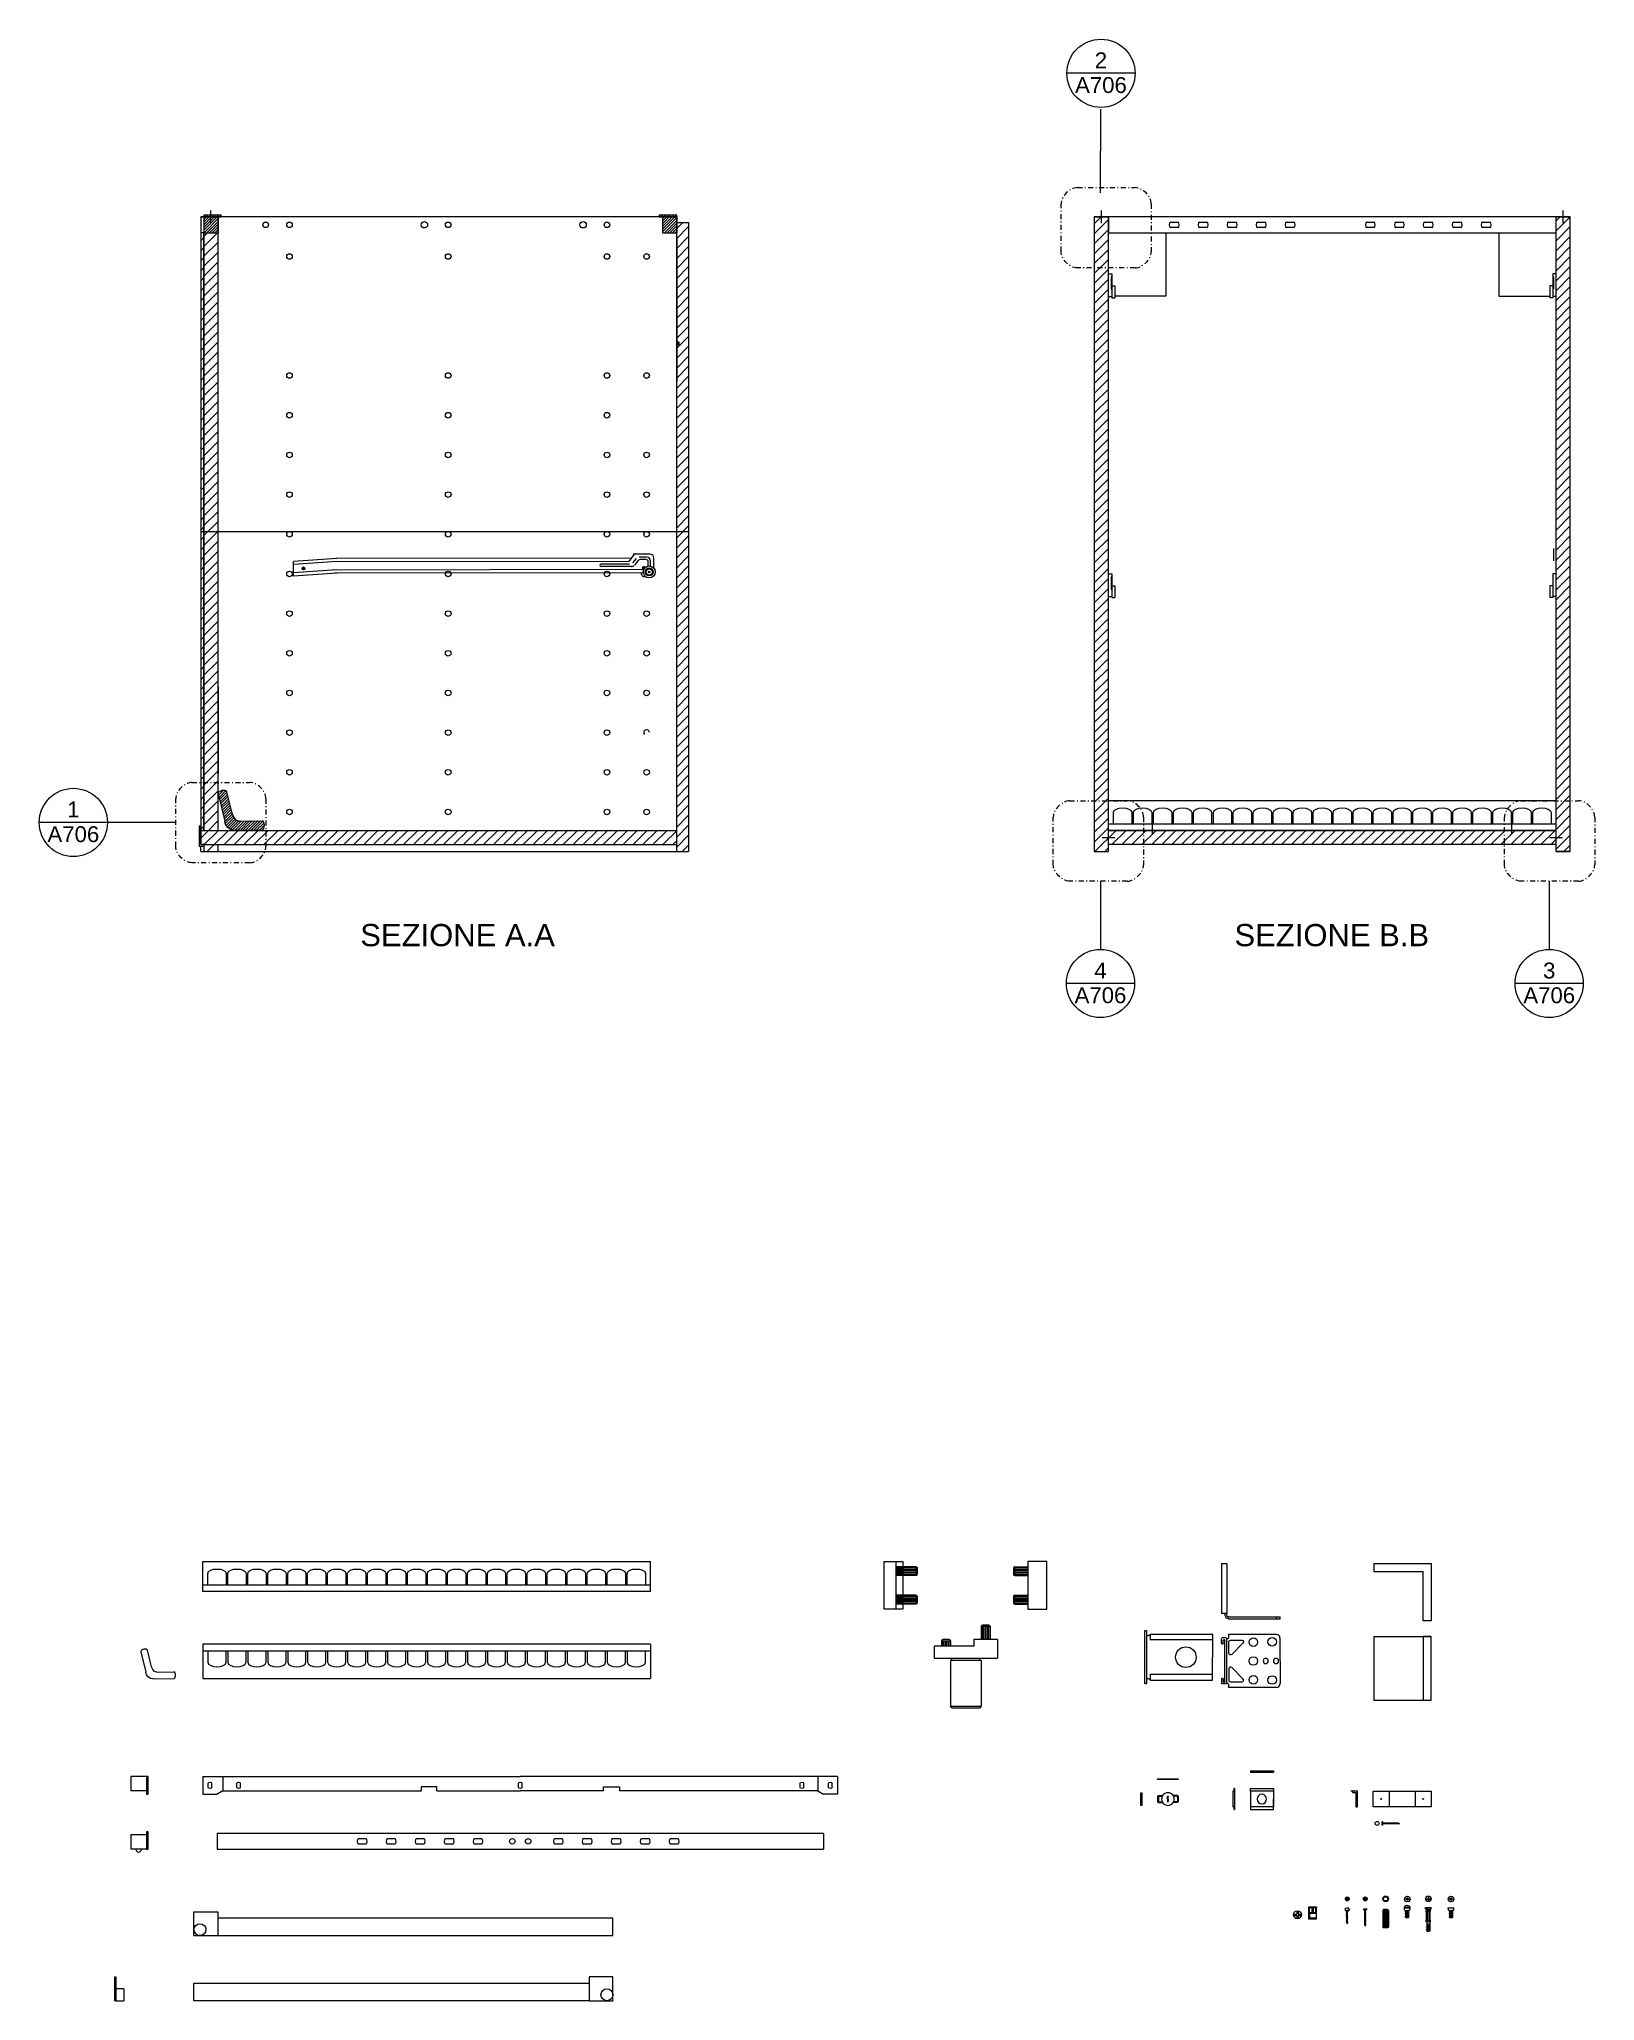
# Model space of a CAD drawing. Header units: millimetres. Extents: x 2339 to 3530, y 1636 to 3456.
# Drawn here: x 2338.9 to 2535, y 2119.9 to 2367.1 of the extents above; entities that cross this region are included whole.
import ezdxf
from ezdxf.enums import TextEntityAlignment as Align

# ---------------------------------------------------------------- set-up
doc = ezdxf.new("R2010")
doc.units = ezdxf.units.MM
doc.linetypes.add('ACAD_ISO02W100', pattern=[15, 12, -3])
doc.linetypes.add('TRATTOPUNTO2', pattern=[12.7, 6.35, -3.175, 0, -3.175])
for name, color, linetype, lineweight in [('A-FURN', 8, 'Continuous', 18), ('G-ANNO-DIM', 3, 'Continuous', 18), ('STRUTTURA', 4, 'Continuous', 18), ('viti', 2, 'Continuous', 18)]:
    doc.layers.add(name, color=color, linetype=linetype, lineweight=lineweight)
doc.styles.get("Standard").update_dxf_attribs({"font": 'arial.ttf'})
doc.styles.add('underline', font='arial.ttf')
pattern_1 = [(225, (4263.6516, -560.199), (0.62861793, -0.62861793), [])]
pattern_2 = [(225, (4263.65163, -560.19903), (0.170624866, -0.170624866), [])]
pattern_3 = [(225, (646.9797, 110.298), (0.62861793, -0.62861793), [])]

msp = doc.modelspace()

# ---------------------------------------------------------------- texts
at = {"layer": 'G-ANNO-DIM', "style": 'underline'}
for s, p in [('SEZIONE A.A', (2379.4, 2252.79)), ('SEZIONE B.B', (2489.59, 2252.79))]:
    msp.add_text(s, height=2.7972, dxfattribs=at).set_placement(p)
at = {"layer": 'G-ANNO-DIM', "linetype": 'Continuous'}
for tag, text, p in [('2', 'A301', (2472.76, 2365.44)), ('A706', 'A704', (2472.76, 2362.32)), ('1', 'A301', (2343.24, 2271.03)), ('A706', 'A704', (2343.24, 2267.91)), ('4', 'A301', (2472.7, 2250.73)), ('3', 'A301', (2529.26, 2250.73)), ('A706', 'A704', (2472.7, 2247.61)), ('A706', 'A704', (2529.26, 2247.61))]:
    msp.add_attdef(tag, text=text, height=2, dxfattribs=at).set_placement(p, align=Align.TOP_CENTER)

# ---------------------------------------------------------------- blocks, each defined once
blk = doc.blocks.new('buchi')
at = {"layer": 'STRUTTURA'}
for p, q in [((2908.12, 1714.86), (2908.12, 1715.76)), ((2908.82, 1715.76), (2908.82, 1714.86))]:
    blk.add_line(p, q, dxfattribs=at)
for points in [[(2908.82, 1715.76), (2908.82, 1716), (2908.12, 1716), (2908.12, 1715.76)], [(2908.12, 1714.86), (2908.12, 1714.63), (2908.82, 1714.63), (2908.82, 1714.86)]]:
    blk.add_open_spline(points, degree=3, dxfattribs=at)
blk = doc.blocks.new('weg')
at = {"layer": 'viti'}
for p, q in [((2744.84, 1011.15), (2743.84, 1011.15)), ((2743.84, 1011.15), (2743.84, 1009.68)), ((2744.84, 1009.68), (2744.84, 1011.15)), ((2744.84, 1011.15), (2744.84, 1011.06)), ((2744.84, 1011.06), (2743.84, 1011.06)), ((2743.84, 1010.46), (2744.84, 1010.46)), ((2743.84, 1009.68), (2744.84, 1009.68)), ((2743.93, 1010.46), (2743.93, 1011.06)), ((2744, 1009.84), (2743.99, 1010.29)), ((2744.07, 1010.37), (2744.84, 1010.37)), ((2744.07, 1009.77), (2744.84, 1009.77)), ((2744.3, 1010.46), (2744.3, 1011.06)), ((2744.39, 1011.06), (2744.39, 1010.46)), ((2744.75, 1010.46), (2744.75, 1011.06))]:
    blk.add_line(p, q, dxfattribs=at)
for points in [[(2743.99, 1010.29), (2743.99, 1010.32), (2744.04, 1010.37), (2744.07, 1010.37)], [(2744.07, 1009.77), (2744.04, 1009.77), (2743.99, 1009.81), (2744, 1009.85)]]:
    blk.add_open_spline(points, degree=3, dxfattribs=at)

# ---------------------------------------------------------------- hatches: boundary and pattern name
at = {"layer": 'A-FURN'}
h = msp.add_hatch(dxfattribs=at)
h.set_pattern_fill('ANSI31', color=256, scale=0.28)
h.set_pattern_definition([(45, (240.2703, 649.511), (-0.62861793, 0.62861793), [])])
h.paths.add_polyline_path([(2420.79, 2322.21), (2420.79, 2344.01), (2419.29, 2344.01), (2419.29, 2304.01), (2420.79, 2304.01)])
h.paths.add_polyline_path([(2420.79, 2302.21), (2420.79, 2304.01), (2419.29, 2304.01), (2419.29, 2284.01), (2420.79, 2284.01)])
h.paths.add_polyline_path([(2420.79, 2284.01), (2419.29, 2284.01), (2419.29, 2264.71), (2420.79, 2264.71)])
h = msp.add_hatch(dxfattribs=at)
h.set_pattern_fill('ANSI31', color=256, scale=0.28, angle=180)
h.set_pattern_definition(pattern_3)
h.paths.add_polyline_path([(2531.92, 2344.71), (2530.12, 2344.71), (2530.12, 2342.71), (2530.12, 2330.88, 0.059495), (2531.92, 2331.48)])
h.paths.add_polyline_path([(2531.92, 2331.48, -0.059495), (2530.12, 2330.88), (2530.12, 2274.51, -0.076968), (2531.92, 2273.25)])
h.paths.add_polyline_path([(2531.92, 2273.25, 0.076968), (2530.12, 2274.51), (2530.12, 2266.71), (2530.12, 2264.71), (2531.92, 2264.71)])
h.paths.add_polyline_path([(2530.12, 2266.71), (2530.12, 2267.39), (2519.85, 2267.39, 0.064731), (2520.27, 2265.59), (2530.12, 2265.59)])
h.paths.add_polyline_path([(2519.85, 2267.39), (2477.03, 2267.39, -0.136201), (2478.18, 2265.59), (2520.27, 2265.59, -0.064731)])
h.paths.add_polyline_path([(2477.03, 2267.39), (2473.72, 2267.39), (2473.72, 2266.71), (2473.72, 2265.59), (2478.18, 2265.59, 0.136201)])
h.paths.add_polyline_path([(2473.72, 2268.35, 0.124519), (2471.92, 2267.57), (2471.92, 2264.71), (2473.72, 2264.71)])
h.paths.add_polyline_path([(2473.72, 2344.71), (2471.92, 2344.71), (2471.92, 2340.02, 0.113961), (2473.72, 2340.02)])
h = msp.add_hatch(dxfattribs=at)
h.set_pattern_fill('ANSI31', color=256, scale=0.28, angle=180)
h.set_pattern_definition([(225, (-328.7364, -607.8408), (0.62861793, -0.62861793), [])])
h.paths.add_polyline_path([(2359.29, 2267.39), (2359.69, 2267.39), (2359.69, 2342.71), (2359.29, 2342.71)])
h = msp.add_hatch(dxfattribs=at)
h.set_pattern_fill('ANSI31', color=256, scale=0.28, angle=180)
h.set_pattern_definition(pattern_1)
h.paths.add_polyline_path([(2359.69, 2342.71), (2359.69, 2267.39), (2361.49, 2267.39), (2361.49, 2342.71)])
h = msp.add_hatch(dxfattribs=at)
h.set_pattern_fill('ANSI31', color=256, scale=0.28, angle=180)
h.set_pattern_definition(pattern_3)
h.paths.add_polyline_path([(2473.72, 2334.71), (2473.72, 2340.02, -0.113961), (2471.92, 2340.02), (2471.92, 2267.57, -0.124519), (2473.72, 2268.35), (2473.72, 2271.16)])
h = msp.add_hatch(dxfattribs=at)
h.set_pattern_fill('ANSI31', color=256, scale=0.28, angle=180)
h.set_pattern_definition(pattern_1)
h.paths.add_polyline_path([(2359.29, 2267.39), (2359.29, 2265.59), (2419.29, 2265.59), (2419.29, 2267.39)])
h = msp.add_hatch(dxfattribs=at)
h.set_pattern_fill('ANSI31', color=256, scale=0.28, angle=180)
h.set_pattern_definition(pattern_1)
h.paths.add_polyline_path([(2359.69, 2265.59), (2359.69, 2264.71), (2361.49, 2264.71), (2361.49, 2265.59)])
at = {"layer": 'STRUTTURA'}
h = msp.add_hatch(dxfattribs=at)
h.set_pattern_fill('ANSI31', color=8, scale=0.076, angle=180)
h.set_pattern_definition(pattern_2)
h.paths.add_polyline_path([(2359.69, 2344.71), (2359.69, 2342.71), (2361.49, 2342.71), (2361.49, 2344.71)])
h.paths.add_polyline_path([(2359.69, 2344.91), (2359.69, 2344.71), (2361.49, 2344.71), (2361.89, 2344.71), (2361.89, 2344.91)])
h = msp.add_hatch(dxfattribs=at)
h.set_pattern_fill('ANSI31', color=8, scale=0.076, angle=180)
h.set_pattern_definition(pattern_2)
h.paths.add_polyline_path([(2417.49, 2344.71), (2417.49, 2342.71), (2419.29, 2342.71), (2419.29, 2344.71)])
h.paths.add_polyline_path([(2417.09, 2344.91), (2417.09, 2344.71), (2419.29, 2344.71), (2419.29, 2344.91)])
h = msp.add_hatch(dxfattribs=at)
h.set_pattern_fill('ANSI31', color=8, scale=0.076, angle=180)
h.set_pattern_definition([(225, (-328.73642, -607.84084), (0.170624866, -0.170624866), [])])
edge = h.paths.add_edge_path()
edge.add_spline(control_points=[(2367.04, 2267.47), (2367.42, 2267.48), (2367.4, 2268.6), (2367.03, 2268.6)], knot_values=[0, 0, 0, 0, 1.2, 1.2, 1.2, 1.2], degree=3, periodic=0)
edge.add_line((2367.03, 2268.6), (2364.15, 2268.55))
edge.add_spline(control_points=[(2364.15, 2268.55), (2363.6, 2268.55), (2363.29, 2269.35), (2363.16, 2269.89)], knot_values=[0, 0, 0, 0, 1.77071, 1.77071, 1.77071, 1.77071], degree=3, periodic=0)
edge.add_line((2363.16, 2269.89), (2362.85, 2271.17))
edge.add_line((2362.85, 2271.17), (2361.69, 2271.17))
edge.add_line((2361.69, 2271.17), (2362.33, 2268.53))
edge.add_spline(control_points=[(2362.33, 2268.53), (2362.33, 2268), (2362.94, 2267.41), (2363.47, 2267.42)], knot_values=[0, 0, 0, 0, 1.697056, 1.697056, 1.697056, 1.697056], degree=3, periodic=0)
edge.add_line((2363.47, 2267.42), (2367.04, 2267.47))
edge = h.paths.add_edge_path()
edge.add_spline(control_points=[(2362.58, 2272.26), (2362.5, 2272.6), (2361.56, 2272.4), (2361.49, 2272.08)], knot_values=[0, 0, 0, 0, 1.105833, 1.105833, 1.105833, 1.105833], degree=3, periodic=0)
edge.add_line((2361.49, 2272.08), (2361.49, 2272))
edge.add_line((2361.49, 2272), (2361.69, 2271.17))
edge.add_line((2361.69, 2271.17), (2362.85, 2271.17))
edge.add_line((2362.85, 2271.17), (2362.58, 2272.26))

# ---------------------------------------------------------------- linework, layer by layer
at = {"layer": 'A-FURN'}
for p, q in [((2359.29, 2344.71), (2359.69, 2344.71)), ((2359.69, 2344.71), (2359.69, 2267.39)), ((2361.49, 2267.39), (2361.49, 2344.71)), ((2471.92, 2344.71), (2471.92, 2264.71)), ((2471.92, 2344.71), (2473.72, 2344.71)), ((2473.72, 2264.71), (2473.72, 2344.71)), ((2530.12, 2264.71), (2530.12, 2344.71)), ((2530.12, 2344.71), (2531.92, 2344.71)), ((2531.92, 2264.71), (2531.92, 2344.71)), ((2480.92, 2342.71), (2480.92, 2334.71)), ((2480.92, 2334.71), (2474.52, 2334.71)), ((2419.59, 2328.62), (2419.59, 2328.92)), ((2419.29, 2328.62), (2419.59, 2328.62)), ((2359.29, 2305.05), (2420.79, 2305.05)), ((2361.49, 2285.51), (2361.49, 2274.51)), ((2359.29, 2267.39), (2419.29, 2267.39)), ((2473.72, 2267.39), (2530.12, 2267.39)), ((2359.29, 2264.71), (2359.29, 2265.39)), ((2359.69, 2265.59), (2359.69, 2264.71)), ((2361.49, 2264.71), (2361.49, 2265.59)), ((2471.92, 2264.71), (2473.72, 2264.71)), ((2530.12, 2265.59), (2473.72, 2265.59)), ((2530.12, 2264.71), (2531.92, 2264.71)), ((2531.92, 2264.71), (2530.12, 2264.71))]:
    msp.add_line(p, q, dxfattribs=at)
at = {"layer": 'A-FURN', "lineweight": -3}
for p, q in [((2419.29, 2328.92), (2419.59, 2328.92)), ((2419.59, 2328.62), (2419.29, 2328.62))]:
    msp.add_line(p, q, dxfattribs=at)
at = {"layer": 'A-FURN'}
for points in [[(2419.29, 2344.71), (2359.29, 2344.71), (2359.29, 2267.39)], [(2359.29, 2264.71), (2419.29, 2264.71), (2419.29, 2344.71)], [(2419.29, 2344.01), (2419.29, 2342.91)], [(2419.29, 2344.01), (2420.79, 2344.01)], [(2420.79, 2344.01), (2420.79, 2342.21)], [(2359.69, 2342.71), (2359.29, 2342.71), (2359.29, 2267.39), (2359.69, 2267.39), (2359.69, 2342.71)], [(2419.29, 2342.21), (2419.29, 2324.01)], [(2420.79, 2342.21), (2420.79, 2324.01)], [(2522.92, 2342.71), (2522.92, 2334.71), (2529.32, 2334.71)], [(2473.72, 2266.71), (2473.72, 2334.71)], [(2530.12, 2266.71), (2530.12, 2334.71)], [(2420.79, 2324.01), (2420.79, 2322.21)], [(2420.79, 2322.21), (2420.79, 2304.01)], [(2420.79, 2304.01), (2420.79, 2302.21)], [(2420.79, 2302.21), (2420.79, 2284.01)], [(2420.79, 2284.01), (2420.79, 2264.71)], [(2359.29, 2267.93), (2359.29, 2265.59), (2419.29, 2265.59), (2419.29, 2267.39)], [(2359.69, 2264.71), (2361.49, 2264.71)], [(2419.29, 2264.71), (2420.79, 2264.71)]]:
    msp.add_lwpolyline(points, dxfattribs=at)
for centre, radius in [((2367.49, 2343.71), 0.35), ((2370.49, 2343.71), 0.35), ((2387.49, 2343.71), 0.4), ((2390.49, 2343.71), 0.35), ((2407.49, 2343.71), 0.4), ((2410.49, 2343.71), 0.35), ((2370.49, 2339.71), 0.35), ((2390.49, 2339.71), 0.35), ((2410.49, 2339.71), 0.35), ((2415.49, 2339.71), 0.35), ((2370.49, 2324.71), 0.35), ((2390.49, 2324.71), 0.35), ((2410.49, 2324.71), 0.35), ((2415.49, 2324.71), 0.35), ((2370.49, 2319.71), 0.35), ((2390.49, 2319.71), 0.35), ((2410.49, 2319.71), 0.35), ((2370.49, 2314.71), 0.35), ((2390.49, 2314.71), 0.35), ((2410.49, 2314.71), 0.35), ((2415.49, 2314.71), 0.35), ((2370.49, 2309.71), 0.35), ((2390.49, 2309.71), 0.35), ((2410.49, 2309.71), 0.35), ((2415.49, 2309.71), 0.35), ((2370.49, 2304.71), 0.35), ((2390.49, 2304.71), 0.35), ((2410.49, 2304.71), 0.35), ((2415.49, 2304.71), 0.35), ((2370.49, 2299.71), 0.35), ((2390.49, 2299.71), 0.35), ((2410.49, 2299.71), 0.35), ((2370.49, 2294.71), 0.35), ((2390.49, 2294.71), 0.35), ((2410.49, 2294.71), 0.35), ((2415.49, 2294.71), 0.35), ((2370.49, 2289.71), 0.35), ((2390.49, 2289.71), 0.35), ((2410.49, 2289.71), 0.35), ((2415.49, 2289.71), 0.35), ((2370.49, 2284.71), 0.35), ((2390.49, 2284.71), 0.35), ((2410.49, 2284.71), 0.35), ((2415.49, 2284.71), 0.35), ((2370.49, 2279.71), 0.35), ((2390.49, 2279.71), 0.35), ((2410.49, 2279.71), 0.35), ((2370.49, 2274.71), 0.35), ((2390.49, 2274.71), 0.35), ((2410.49, 2274.71), 0.35), ((2415.49, 2274.71), 0.35), ((2370.49, 2269.71), 0.35), ((2390.49, 2269.71), 0.35), ((2410.49, 2269.71), 0.35), ((2415.49, 2269.71), 0.35)]:
    msp.add_circle(centre, radius, dxfattribs=at)
msp.add_arc((2415.49, 2279.71), 0.35, 2.5068, 219.9823, dxfattribs=at)
at = {"layer": 'G-ANNO-DIM'}
for points in [[(2477.06, 2362.8), (2468.47, 2362.8)], [(2472.69, 2347.75), (2472.76, 2358.28)], [(2347.53, 2268.39), (2338.94, 2268.39)], [(2356.14, 2268.39), (2347.53, 2268.39)], [(2472.7, 2260.99), (2472.7, 2252.39)], [(2529.26, 2260.99), (2529.26, 2252.39)], [(2477, 2248.09), (2468.41, 2248.09)], [(2533.55, 2248.09), (2524.96, 2248.09)]]:
    msp.add_lwpolyline(points, dxfattribs=at)
at = {"layer": 'G-ANNO-DIM', "linetype": 'TRATTOPUNTO2', "ltscale": 0.1}
for points in [[(2467.73, 2340.32), (2467.73, 2346.35)], [(2469.78, 2348.39), (2477.06, 2348.39)], [(2479.11, 2346.35), (2479.11, 2340.32)], [(2477.06, 2338.28), (2469.78, 2338.28)], [(2358.19, 2273.42), (2365.47, 2273.42)], [(2356.14, 2265.35), (2356.14, 2271.38)], [(2367.52, 2271.38), (2367.52, 2265.35)], [(2468.8, 2271.11), (2476.08, 2271.11)], [(2525.67, 2271.11), (2532.96, 2271.11)], [(2466.75, 2263.04), (2466.75, 2269.07)], [(2478.13, 2269.07), (2478.13, 2263.04)], [(2523.63, 2263.04), (2523.63, 2269.07)], [(2535, 2269.07), (2535, 2263.04)], [(2365.47, 2263.31), (2358.19, 2263.31)], [(2476.08, 2260.99), (2468.8, 2260.99)], [(2532.96, 2260.99), (2525.67, 2260.99)]]:
    msp.add_lwpolyline(points, dxfattribs=at)
at = {"layer": 'G-ANNO-DIM', "linetype": 'Continuous'}
for centre in [(2472.76, 2362.8), (2343.24, 2268.39), (2472.7, 2248.09), (2529.26, 2248.09)]:
    msp.add_circle(centre, 4.3, dxfattribs=at)
at = {"layer": 'G-ANNO-DIM', "linetype": 'TRATTOPUNTO2', "ltscale": 0.1}
for points in [[(2469.78, 2348.39), (2468.81, 2348.39), (2467.73, 2347.31), (2467.73, 2346.35)], [(2479.11, 2346.35), (2479.11, 2347.31), (2478.03, 2348.39), (2477.06, 2348.39)], [(2469.78, 2338.28), (2468.81, 2338.28), (2467.73, 2339.36), (2467.73, 2340.32)], [(2477.06, 2338.28), (2478.03, 2338.28), (2479.11, 2339.36), (2479.11, 2340.32)], [(2358.19, 2273.42), (2357.22, 2273.42), (2356.14, 2272.34), (2356.14, 2271.38)], [(2367.52, 2271.38), (2367.52, 2272.34), (2366.44, 2273.42), (2365.47, 2273.42)], [(2468.8, 2271.11), (2467.83, 2271.11), (2466.75, 2270.03), (2466.75, 2269.07)], [(2478.13, 2269.07), (2478.13, 2270.03), (2477.05, 2271.11), (2476.08, 2271.11)], [(2525.67, 2271.11), (2524.71, 2271.11), (2523.63, 2270.03), (2523.63, 2269.07)], [(2535, 2269.07), (2535, 2270.03), (2533.92, 2271.11), (2532.96, 2271.11)], [(2358.19, 2263.31), (2357.22, 2263.31), (2356.14, 2264.39), (2356.14, 2265.35)], [(2365.47, 2263.31), (2366.44, 2263.31), (2367.52, 2264.39), (2367.52, 2265.35)], [(2468.8, 2260.99), (2467.83, 2260.99), (2466.75, 2262.08), (2466.75, 2263.04)], [(2476.08, 2260.99), (2477.05, 2260.99), (2478.13, 2262.08), (2478.13, 2263.04)], [(2525.67, 2260.99), (2524.71, 2260.99), (2523.63, 2262.08), (2523.63, 2263.04)], [(2532.96, 2260.99), (2533.92, 2260.99), (2535, 2262.08), (2535, 2263.04)]]:
    msp.add_open_spline(points, degree=3, dxfattribs=at)
at = {"layer": 'STRUTTURA'}
for p, q in [((2531.92, 2344.71), (2471.92, 2344.71)), ((2473.72, 2344.71), (2471.92, 2344.71)), ((2530.12, 2342.71), (2530.12, 2344.71)), ((2530.12, 2344.71), (2531.92, 2344.71)), ((2473.72, 2337.53), (2474.12, 2337.53)), ((2473.72, 2337.53), (2474.12, 2337.53)), ((2474.12, 2337.14), (2474.04, 2337.14)), ((2474.04, 2337.14), (2474.04, 2335.58)), ((2474.12, 2337.53), (2474.12, 2336.02)), ((2530.12, 2337.53), (2529.72, 2337.53)), ((2530.12, 2337.53), (2529.72, 2337.53)), ((2529.72, 2337.53), (2529.72, 2336.02)), ((2529.72, 2337.14), (2529.8, 2337.14)), ((2529.8, 2337.14), (2529.8, 2335.58)), ((2473.72, 2334.67), (2474.12, 2334.67)), ((2474.04, 2335.58), (2474.12, 2335.58)), ((2474.12, 2336.02), (2474.52, 2336.02)), ((2474.12, 2336.02), (2474.12, 2334.52)), ((2474.12, 2334.52), (2474.52, 2334.52)), ((2474.52, 2336.02), (2474.52, 2334.52)), ((2529.72, 2336.02), (2529.32, 2336.02)), ((2529.32, 2336.02), (2529.32, 2334.52)), ((2529.72, 2334.52), (2529.32, 2334.52)), ((2529.72, 2336.02), (2529.72, 2334.52)), ((2529.8, 2335.58), (2529.72, 2335.58)), ((2530.12, 2334.67), (2529.72, 2334.67)), ((2413.43, 2301.69), (2376.31, 2301.65)), ((2415.92, 2302.21), (2413.81, 2302.21)), ((2415.49, 2301.82), (2414.55, 2301.82)), ((2415.44, 2301.52), (2414.78, 2301.52)), ((2416.42, 2300.41), (2416.42, 2301.71)), ((2529.8, 2302.93), (2529.8, 2301.37)), ((2370.97, 2299.44), (2370.97, 2301.29)), ((2372.23, 2300.43), (2372.13, 2300.43)), ((2372.13, 2300.39), (2372.13, 2300.43)), ((2372.13, 2300.43), (2372.13, 2300.39)), ((2372.23, 2300.39), (2372.13, 2300.39)), ((2372.13, 2300.39), (2372.23, 2300.39)), ((2372.14, 2300.43), (2372.23, 2300.43)), ((2372.27, 2300.52), (2372.23, 2300.52)), ((2372.23, 2300.43), (2372.23, 2300.52)), ((2372.23, 2300.52), (2372.27, 2300.52)), ((2372.23, 2300.52), (2372.23, 2300.43)), ((2372.23, 2300.29), (2372.23, 2300.39)), ((2372.23, 2300.39), (2372.23, 2300.29)), ((2372.27, 2300.29), (2372.23, 2300.29)), ((2372.23, 2300.29), (2372.27, 2300.29)), ((2372.27, 2300.43), (2372.27, 2300.52)), ((2372.27, 2300.52), (2372.27, 2300.43)), ((2372.37, 2300.43), (2372.27, 2300.43)), ((2372.27, 2300.43), (2372.37, 2300.43)), ((2372.37, 2300.39), (2372.27, 2300.39)), ((2372.27, 2300.29), (2372.27, 2300.39)), ((2372.27, 2300.39), (2372.37, 2300.39)), ((2372.27, 2300.39), (2372.27, 2300.29)), ((2372.37, 2300.39), (2372.37, 2300.43)), ((2372.37, 2300.43), (2372.37, 2300.39)), ((2415.14, 2300.26), (2376.18, 2300.19)), ((2415.08, 2299.86), (2376.19, 2299.79)), ((2413.26, 2301.29), (2376.32, 2301.25)), ((2413.34, 2300.95), (2409.76, 2300.94)), ((2413.57, 2300.65), (2409.76, 2300.64)), ((2415.12, 2300.46), (2415.02, 2300.46)), ((2415.02, 2300.42), (2415.02, 2300.46)), ((2415.12, 2300.42), (2415.02, 2300.42)), ((2415.16, 2300.55), (2415.12, 2300.55)), ((2415.12, 2300.46), (2415.12, 2300.55)), ((2415.12, 2300.32), (2415.12, 2300.42)), ((2415.16, 2300.32), (2415.12, 2300.32)), ((2415.16, 2300.46), (2415.16, 2300.55)), ((2415.25, 2300.46), (2415.16, 2300.46)), ((2415.23, 2300.42), (2415.16, 2300.42)), ((2415.16, 2300.32), (2415.16, 2300.42)), ((2415.25, 2300.45), (2415.25, 2300.46)), ((2415.7, 2300.7), (2415.69, 2301.27)), ((2416, 2300.7), (2415.99, 2301.32)), ((2473.72, 2299.73), (2474.12, 2299.73)), ((2473.72, 2299.73), (2474.12, 2299.73)), ((2474.12, 2299.34), (2474.04, 2299.34)), ((2474.04, 2299.34), (2474.04, 2297.78)), ((2474.12, 2299.73), (2474.12, 2298.22)), ((2530.12, 2299.73), (2529.72, 2299.73)), ((2530.12, 2299.73), (2529.72, 2299.73)), ((2529.72, 2299.73), (2529.72, 2298.22)), ((2529.72, 2299.34), (2529.8, 2299.34)), ((2473.72, 2296.87), (2474.12, 2296.87)), ((2474.04, 2297.78), (2474.12, 2297.78)), ((2474.12, 2298.22), (2474.52, 2298.22)), ((2474.12, 2298.22), (2474.12, 2296.72)), ((2474.12, 2296.72), (2474.52, 2296.72)), ((2474.52, 2298.22), (2474.52, 2296.72)), ((2529.72, 2298.22), (2529.32, 2298.22)), ((2529.32, 2298.22), (2529.32, 2296.72)), ((2529.72, 2296.72), (2529.32, 2296.72)), ((2529.72, 2298.22), (2529.72, 2296.72)), ((2529.8, 2297.78), (2529.72, 2297.78)), ((2530.12, 2296.87), (2529.72, 2296.87)), ((2361.49, 2272), (2362.33, 2268.53)), ((2363.16, 2269.89), (2362.58, 2272.26)), ((2473.72, 2271.16), (2530.12, 2271.16)), ((2474.34, 2268.23), (2474.34, 2269.64)), ((2476.65, 2269.64), (2476.65, 2268.23)), ((2476.86, 2268.23), (2476.86, 2269.64)), ((2479.16, 2269.64), (2479.16, 2268.23)), ((2481.68, 2269.64), (2481.68, 2268.23)), ((2484.2, 2269.64), (2484.2, 2268.23)), ((2486.71, 2269.64), (2486.71, 2268.23)), ((2489.23, 2269.64), (2489.23, 2268.23)), ((2491.75, 2269.64), (2491.75, 2268.23)), ((2494.26, 2269.64), (2494.26, 2268.23)), ((2496.78, 2269.64), (2496.78, 2268.23)), ((2499.3, 2269.64), (2499.3, 2268.23)), ((2501.81, 2269.64), (2501.81, 2268.23)), ((2502.03, 2268.23), (2502.03, 2269.64)), ((2504.33, 2269.64), (2504.33, 2268.23)), ((2504.54, 2268.23), (2504.54, 2269.64)), ((2506.85, 2269.64), (2506.85, 2268.23)), ((2509.37, 2269.64), (2509.37, 2268.23)), ((2511.88, 2269.64), (2511.88, 2268.23)), ((2514.4, 2269.64), (2514.4, 2268.23)), ((2516.92, 2269.64), (2516.92, 2268.23)), ((2519.43, 2269.64), (2519.43, 2268.23)), ((2521.95, 2269.64), (2521.95, 2268.23)), ((2524.47, 2269.64), (2524.47, 2268.23)), ((2526.98, 2269.64), (2526.98, 2268.23)), ((2529.5, 2269.64), (2529.5, 2268.23)), ((2363.47, 2267.42), (2367.04, 2267.47)), ((2364.15, 2268.55), (2367.03, 2268.6)), ((2473.72, 2268.23), (2530.12, 2268.23)), ((2530.12, 2267.39), (2473.72, 2267.39)), ((2359.09, 2265.39), (2359.69, 2265.39)), ((2359.69, 2265.59), (2359.69, 2265.39)), ((2359.57, 2175.24), (2415.97, 2175.24)), ((2360.19, 2172.31), (2360.19, 2173.72)), ((2362.5, 2173.72), (2362.5, 2172.31)), ((2362.71, 2172.31), (2362.71, 2173.72)), ((2365.01, 2173.72), (2365.01, 2172.31)), ((2367.53, 2173.72), (2367.53, 2172.31)), ((2370.05, 2173.72), (2370.05, 2172.31)), ((2372.56, 2173.72), (2372.56, 2172.31)), ((2375.08, 2173.72), (2375.08, 2172.31)), ((2377.6, 2173.72), (2377.6, 2172.31)), ((2380.11, 2173.72), (2380.11, 2172.31)), ((2382.63, 2173.72), (2382.63, 2172.31)), ((2385.15, 2173.72), (2385.15, 2172.31)), ((2387.66, 2173.72), (2387.66, 2172.31)), ((2387.88, 2172.31), (2387.88, 2173.72)), ((2390.18, 2173.72), (2390.18, 2172.31)), ((2390.39, 2172.31), (2390.39, 2173.72)), ((2392.7, 2173.72), (2392.7, 2172.31)), ((2395.21, 2173.72), (2395.21, 2172.31)), ((2397.73, 2173.72), (2397.73, 2172.31)), ((2400.25, 2173.72), (2400.25, 2172.31)), ((2402.77, 2173.72), (2402.77, 2172.31)), ((2405.28, 2173.72), (2405.28, 2172.31)), ((2407.8, 2173.72), (2407.8, 2172.31)), ((2410.32, 2173.72), (2410.32, 2172.31)), ((2412.83, 2173.72), (2412.83, 2172.31)), ((2415.35, 2173.72), (2415.35, 2172.31)), ((2447.64, 2174.59), (2446.94, 2174.59)), ((2446.94, 2174.43), (2447.64, 2174.43)), ((2447.64, 2174.43), (2446.94, 2174.43)), ((2447.64, 2174.28), (2446.94, 2174.28)), ((2446.94, 2174.28), (2447.64, 2174.28)), ((2446.94, 2174.12), (2447.64, 2174.12)), ((2447.64, 2174.12), (2446.94, 2174.12)), ((2447.64, 2173.96), (2446.94, 2173.96)), ((2446.94, 2173.96), (2447.64, 2173.96)), ((2446.94, 2173.8), (2447.64, 2173.8)), ((2447.64, 2173.8), (2446.94, 2173.8)), ((2447.64, 2173.65), (2446.94, 2173.65)), ((2446.94, 2173.65), (2447.64, 2173.65)), ((2447.64, 2173.49), (2446.94, 2173.49)), ((2447.64, 2174.59), (2447.64, 2173.49)), ((2449.46, 2174.59), (2447.81, 2174.59)), ((2449.46, 2174.43), (2447.81, 2174.43)), ((2447.81, 2174.28), (2449.46, 2174.28)), ((2449.46, 2174.12), (2447.81, 2174.12)), ((2447.81, 2173.96), (2449.46, 2173.96)), ((2449.46, 2173.8), (2447.81, 2173.8)), ((2447.81, 2173.65), (2449.46, 2173.65)), ((2449.46, 2173.49), (2447.81, 2173.49)), ((2449.46, 2174.59), (2449.46, 2173.49)), ((2449.62, 2173.65), (2449.62, 2174.43)), ((2449.62, 2174.43), (2449.62, 2174.43)), ((2461.75, 2174.43), (2461.75, 2173.65)), ((2461.75, 2173.65), (2461.75, 2173.65)), ((2461.9, 2173.49), (2461.9, 2174.59)), ((2461.9, 2174.59), (2463.56, 2174.59)), ((2463.56, 2174.43), (2461.9, 2174.43)), ((2461.9, 2174.28), (2463.56, 2174.28)), ((2463.56, 2174.12), (2461.9, 2174.12)), ((2461.9, 2173.96), (2463.56, 2173.96)), ((2463.56, 2173.8), (2461.9, 2173.8)), ((2461.9, 2173.65), (2463.56, 2173.65)), ((2461.9, 2173.49), (2463.56, 2173.49)), ((2463.56, 2175.24), (2463.56, 2169.24)), ((2465.93, 2175.24), (2463.56, 2175.24)), ((2465.93, 2169.24), (2465.93, 2175.24)), ((2487.96, 2174.98), (2488.61, 2174.98)), ((2487.96, 2174.98), (2487.96, 2168.69)), ((2488.39, 2174.98), (2488.61, 2174.98)), ((2488.61, 2174.98), (2488.61, 2168.69)), ((2507.17, 2174.98), (2514.37, 2174.98)), ((2359.57, 2171.46), (2359.57, 2172.31)), ((2359.57, 2172.31), (2415.97, 2172.31)), ((2415.97, 2171.46), (2359.57, 2171.46)), ((2447.64, 2170.99), (2446.94, 2170.99)), ((2446.94, 2170.83), (2447.64, 2170.83)), ((2447.64, 2170.83), (2446.94, 2170.83)), ((2447.64, 2170.68), (2446.94, 2170.68)), ((2446.94, 2170.68), (2447.64, 2170.68)), ((2446.94, 2170.52), (2447.64, 2170.52)), ((2447.64, 2170.52), (2446.94, 2170.52)), ((2447.64, 2170.99), (2447.64, 2169.89)), ((2447.8, 2170.05), (2447.8, 2170.83)), ((2447.8, 2170.83), (2447.8, 2170.83)), ((2449.46, 2170.99), (2447.81, 2170.99)), ((2449.46, 2170.83), (2447.81, 2170.83)), ((2447.81, 2170.68), (2449.46, 2170.68)), ((2449.46, 2170.52), (2447.81, 2170.52)), ((2449.46, 2170.99), (2449.46, 2169.89)), ((2449.62, 2170.05), (2449.62, 2170.83)), ((2449.62, 2170.83), (2449.62, 2170.83)), ((2461.75, 2170.83), (2461.75, 2170.05)), ((2461.9, 2169.89), (2461.9, 2170.99)), ((2461.9, 2170.99), (2463.56, 2170.99)), ((2463.56, 2170.83), (2461.9, 2170.83)), ((2461.9, 2170.68), (2463.56, 2170.68)), ((2463.56, 2170.52), (2461.9, 2170.52)), ((2447.81, 2169.24), (2445.44, 2169.24)), ((2447.64, 2170.36), (2446.94, 2170.36)), ((2446.94, 2170.36), (2447.64, 2170.36)), ((2446.94, 2170.2), (2447.64, 2170.2)), ((2447.64, 2170.2), (2446.94, 2170.2)), ((2447.64, 2170.05), (2446.94, 2170.05)), ((2446.94, 2170.05), (2447.64, 2170.05)), ((2447.64, 2169.89), (2446.94, 2169.89)), ((2447.81, 2170.36), (2449.46, 2170.36)), ((2449.46, 2170.2), (2447.81, 2170.2)), ((2447.81, 2170.05), (2449.46, 2170.05)), ((2449.46, 2169.89), (2447.81, 2169.89)), ((2461.75, 2170.05), (2461.75, 2170.05)), ((2461.9, 2170.36), (2463.56, 2170.36)), ((2463.56, 2170.2), (2461.9, 2170.2)), ((2461.9, 2170.05), (2463.56, 2170.05)), ((2461.9, 2169.89), (2463.56, 2169.89)), ((2463.56, 2169.24), (2465.93, 2169.24)), ((2488.61, 2168.69), (2487.96, 2168.69)), ((2488.82, 2168.26), (2495.33, 2168.26)), ((2488.82, 2168.04), (2488.82, 2168.26)), ((2488.82, 2168.04), (2495.33, 2168.04)), ((2494.89, 2168.04), (2494.89, 2168.26)), ((2495.33, 2168.04), (2495.33, 2168.26)), ((2457.68, 2167.08), (2458.78, 2167.08)), ((2457.68, 2167.08), (2457.68, 2165.43)), ((2458.62, 2167.24), (2457.84, 2167.24)), ((2457.84, 2167.24), (2457.84, 2167.24)), ((2457.84, 2167.08), (2457.84, 2165.43)), ((2458, 2165.43), (2458, 2167.08)), ((2458.15, 2167.08), (2458.15, 2165.43)), ((2458.31, 2165.43), (2458.31, 2167.08)), ((2458.47, 2167.08), (2458.47, 2165.43)), ((2458.63, 2165.43), (2458.63, 2167.08)), ((2458.78, 2167.08), (2458.78, 2165.43)), ((2478.31, 2166.53), (2478.52, 2166.53)), ((2478.31, 2159.86), (2478.31, 2166.53)), ((2478.31, 2166.53), (2478.52, 2166.53)), ((2478.52, 2166.53), (2478.52, 2159.86)), ((2479.01, 2166.1), (2486.77, 2166.1)), ((2486.82, 2166.04), (2486.82, 2163.19)), ((2488.5, 2165.61), (2488.07, 2165.61)), ((2488.5, 2165.61), (2488.07, 2165.61)), ((2494.89, 2166.04), (2488.82, 2166.04)), ((2495.33, 2162.71), (2495.33, 2165.61)), ((2507.17, 2165.78), (2507.17, 2157.78)), ((2507.17, 2165.78), (2514.37, 2165.78)), ((2514.37, 2157.78), (2514.37, 2165.78)), ((2351.76, 2163.88), (2352.39, 2161.28)), ((2353.01, 2162.3), (2352.58, 2164.08)), ((2415.97, 2164.82), (2359.57, 2164.82)), ((2359.57, 2164.01), (2359.57, 2163.17)), ((2359.57, 2163.97), (2415.97, 2163.97)), ((2360.19, 2163.97), (2360.19, 2162.56)), ((2362.5, 2162.56), (2362.5, 2163.97)), ((2362.71, 2163.97), (2362.71, 2162.56)), ((2365.01, 2162.56), (2365.01, 2163.97)), ((2367.53, 2162.56), (2367.53, 2163.97)), ((2370.05, 2162.56), (2370.05, 2163.97)), ((2372.56, 2162.56), (2372.56, 2163.97)), ((2375.08, 2162.56), (2375.08, 2163.97)), ((2377.6, 2162.56), (2377.6, 2163.97)), ((2380.11, 2162.56), (2380.11, 2163.97)), ((2382.63, 2162.56), (2382.63, 2163.97)), ((2385.15, 2162.56), (2385.15, 2163.97)), ((2387.66, 2162.56), (2387.66, 2163.97)), ((2387.88, 2163.97), (2387.88, 2162.56)), ((2390.18, 2162.56), (2390.18, 2163.97)), ((2390.39, 2163.97), (2390.39, 2162.56)), ((2392.7, 2162.56), (2392.7, 2163.97)), ((2395.21, 2162.56), (2395.21, 2163.97)), ((2397.73, 2162.56), (2397.73, 2163.97)), ((2400.25, 2162.56), (2400.25, 2163.97)), ((2402.77, 2162.56), (2402.77, 2163.97)), ((2405.28, 2162.56), (2405.28, 2163.97)), ((2407.8, 2162.56), (2407.8, 2163.97)), ((2410.32, 2162.56), (2410.32, 2163.97)), ((2412.83, 2162.56), (2412.83, 2163.97)), ((2415.35, 2162.56), (2415.35, 2163.97)), ((2456.73, 2164.56), (2451.73, 2164.56)), ((2452.68, 2165.26), (2453.78, 2165.26)), ((2452.68, 2165.26), (2452.68, 2164.56)), ((2453.62, 2165.42), (2452.84, 2165.42)), ((2452.84, 2165.42), (2452.84, 2165.42)), ((2452.84, 2165.26), (2452.84, 2164.56)), ((2453, 2164.56), (2453, 2165.26)), ((2453.15, 2165.26), (2453.15, 2164.56)), ((2453.31, 2164.56), (2453.31, 2165.26)), ((2453.47, 2165.26), (2453.47, 2164.56)), ((2453.63, 2164.56), (2453.63, 2165.26)), ((2453.78, 2165.26), (2453.78, 2164.56)), ((2459.73, 2165.43), (2456.73, 2165.43)), ((2456.73, 2165.43), (2456.73, 2164.56)), ((2459.73, 2165.43), (2459.73, 2163.06)), ((2486.82, 2160.35), (2486.82, 2163.19)), ((2487.96, 2164.95), (2487.96, 2165.5)), ((2488.12, 2164.89), (2488.01, 2164.89)), ((2488.01, 2164.89), (2488.12, 2164.89)), ((2488.17, 2164.95), (2488.17, 2165.34)), ((2488.23, 2165.39), (2488.34, 2165.39)), ((2488.39, 2160.08), (2488.39, 2165.34)), ((2488.61, 2159.92), (2488.61, 2165.5)), ((2353.76, 2161.3), (2355.91, 2161.33)), ((2453.78, 2162.82), (2457.68, 2162.82)), ((2453.78, 2162.82), (2453.78, 2157.02)), ((2453.98, 2162.82), (2453.98, 2163.06)), ((2454.43, 2163.06), (2457.03, 2163.06)), ((2457.48, 2162.82), (2457.48, 2163.06)), ((2495.33, 2162.71), (2495.33, 2159.81)), ((2353.25, 2160.45), (2355.93, 2160.49)), ((2359.57, 2160.49), (2415.97, 2160.49)), ((2478.31, 2159.86), (2478.52, 2159.86)), ((2478.52, 2159.86), (2478.31, 2159.86)), ((2479.01, 2160.29), (2486.77, 2160.29)), ((2487.96, 2160.47), (2487.96, 2159.92)), ((2488.12, 2160.52), (2488.01, 2160.52)), ((2488.01, 2160.52), (2488.12, 2160.52)), ((2488.5, 2159.81), (2488.07, 2159.81)), ((2488.5, 2159.81), (2488.07, 2159.81)), ((2488.17, 2160.47), (2488.17, 2160.08)), ((2488.23, 2160.02), (2488.34, 2160.02)), ((2494.89, 2159.37), (2488.82, 2159.37)), ((2453.78, 2157.02), (2457.68, 2157.02)), ((2453.98, 2156.82), (2457.48, 2156.82)), ((2507.17, 2157.78), (2514.37, 2157.78)), ((2491.59, 2148.85), (2494.49, 2148.85)), ((2491.59, 2148.85), (2491.59, 2148.65)), ((2491.59, 2148.75), (2494.49, 2148.75)), ((2494.49, 2148.65), (2491.59, 2148.65)), ((2494.49, 2148.85), (2494.49, 2148.65)), ((2359.57, 2148.14), (2359.57, 2145.94)), ((2359.57, 2148.14), (2399.57, 2148.14)), ((2359.57, 2145.94), (2361.37, 2145.94)), ((2360.24, 2146.76), (2360.24, 2147.32)), ((2360.7, 2146.76), (2360.7, 2147.32)), ((2362.07, 2146.34), (2361.37, 2145.94)), ((2363.84, 2146.76), (2363.84, 2147.32)), ((2364.3, 2146.76), (2364.3, 2147.32)), ((2389.07, 2146.34), (2389.07, 2146.84)), ((2389.07, 2146.34), (2399.57, 2146.34)), ((2399.34, 2146.75), (2399.34, 2147.32)), ((2439.57, 2148.14), (2399.57, 2148.14)), ((2410.07, 2146.34), (2399.57, 2146.34)), ((2399.8, 2146.75), (2399.8, 2147.32)), ((2410.07, 2146.34), (2410.07, 2146.84)), ((2434.84, 2146.76), (2434.84, 2147.32)), ((2435.3, 2146.76), (2435.3, 2147.32)), ((2437.07, 2146.34), (2437.77, 2145.94)), ((2439.57, 2145.94), (2437.77, 2145.94)), ((2438.44, 2146.76), (2438.44, 2147.32)), ((2438.9, 2146.76), (2438.9, 2147.32)), ((2439.57, 2148.14), (2439.57, 2145.94)), ((2489.49, 2146.32), (2489.39, 2146.32)), ((2489.59, 2146.65), (2489.49, 2146.65)), ((2489.49, 2146.65), (2489.49, 2146.32)), ((2491.59, 2146.32), (2491.59, 2144.31)), ((2504.87, 2146.32), (2504.27, 2146.32)), ((2504.48, 2146.32), (2504.48, 2146.12)), ((2507.08, 2146.32), (2514.37, 2146.32)), ((2507.08, 2144.32), (2507.08, 2146.32)), ((2509.08, 2146.32), (2509.08, 2144.32)), ((2512.37, 2146.32), (2512.37, 2144.32)), ((2514.37, 2146.32), (2514.37, 2144.32)), ((2480, 2145.76), (2480.54, 2145.76)), ((2480, 2144.87), (2480.54, 2144.87)), ((2480.1, 2145.66), (2480.48, 2145.66)), ((2480.1, 2144.97), (2480.48, 2144.97)), ((2481.15, 2145.31), (2481.15, 2145.63)), ((2481.15, 2145.31), (2481.15, 2145)), ((2482.4, 2145.76), (2481.87, 2145.76)), ((2482.4, 2144.87), (2481.87, 2144.87)), ((2482.3, 2145.66), (2481.92, 2145.66)), ((2482.3, 2144.97), (2481.92, 2144.97)), ((2489.49, 2144.31), (2489.39, 2144.31)), ((2489.49, 2144.31), (2489.49, 2143.98)), ((2489.49, 2143.98), (2489.59, 2143.98)), ((2514.37, 2144.32), (2507.08, 2144.32)), ((2437.77, 2140.98), (2361.37, 2140.98)), ((2358.44, 2131.1), (2361.44, 2131.1)), ((2358.44, 2128.1), (2358.44, 2131.1)), ((2361.44, 2131.1), (2361.44, 2128.1)), ((2411.24, 2130.3), (2361.44, 2130.3)), ((2411.24, 2128.1), (2411.24, 2130.3)), ((2358.44, 2128.1), (2411.24, 2128.1)), ((2348.41, 2122.89), (2348.41, 2119.89)), ((2348.41, 2122.89), (2348.61, 2122.89)), ((2348.61, 2122.89), (2348.61, 2119.89)), ((2349.61, 2121.39), (2348.61, 2121.39)), ((2349.61, 2121.39), (2349.61, 2119.89)), ((2358.44, 2119.89), (2358.44, 2122.09)), ((2358.44, 2122.09), (2408.24, 2122.09)), ((2411.24, 2122.89), (2408.24, 2122.89)), ((2408.24, 2122.89), (2408.24, 2119.89)), ((2411.24, 2119.89), (2411.24, 2122.89)), ((2348.61, 2119.89), (2348.41, 2119.89)), ((2348.61, 2119.89), (2349.61, 2119.89)), ((2408.24, 2119.89), (2358.44, 2119.89)), ((2408.24, 2119.89), (2411.24, 2119.89))]:
    msp.add_line(p, q, dxfattribs=at)
at = {"layer": 'STRUTTURA', "linetype": 'ACAD_ISO02W100'}
for p, q in [((2376.46, 2301.66), (2370.97, 2301.29)), ((2413.93, 2302.21), (2413.26, 2301.29)), ((2414.18, 2301.65), (2413.72, 2301.12)), ((2376.48, 2301.26), (2370.97, 2300.89)), ((2376.45, 2300.21), (2370.97, 2299.84)), ((2376.47, 2299.81), (2370.97, 2299.44)), ((2414.4, 2301.35), (2413.95, 2300.82)), ((2415.01, 2299.35), (2414.75, 2299.86)), ((2415.38, 2299.35), (2415.01, 2299.35))]:
    msp.add_line(p, q, dxfattribs=at)
at = {"layer": 'STRUTTURA'}
for points in [[(2361.89, 2344.71), (2361.89, 2344.91), (2359.69, 2344.91), (2359.69, 2344.71)], [(2359.69, 2344.71), (2361.89, 2344.71)], [(2359.69, 2344.71), (2359.69, 2342.71)], [(2361.49, 2344.71), (2361.49, 2342.71)], [(2419.29, 2344.71), (2419.29, 2344.91), (2417.09, 2344.91), (2417.09, 2344.71)], [(2417.09, 2344.71), (2419.29, 2344.71)], [(2417.49, 2344.71), (2417.49, 2342.71)], [(2419.29, 2344.71), (2419.29, 2342.71)], [(2473.72, 2344.71), (2473.72, 2342.71), (2530.12, 2342.71)], [(2359.69, 2342.71), (2361.49, 2342.71)], [(2417.49, 2342.71), (2419.29, 2342.71)], [(2473.72, 2267.39), (2473.72, 2271.16)], [(2479.37, 2268.23), (2479.37, 2269.64)], [(2481.89, 2268.23), (2481.89, 2269.64)], [(2484.41, 2268.23), (2484.41, 2269.64)], [(2486.93, 2268.23), (2486.93, 2269.64)], [(2489.44, 2268.23), (2489.44, 2269.64)], [(2491.96, 2268.23), (2491.96, 2269.64)], [(2494.48, 2268.23), (2494.48, 2269.64)], [(2496.99, 2268.23), (2496.99, 2269.64)], [(2499.51, 2268.23), (2499.51, 2269.64)], [(2507.06, 2268.23), (2507.06, 2269.64)], [(2509.58, 2268.23), (2509.58, 2269.64)], [(2512.09, 2268.23), (2512.09, 2269.64)], [(2514.61, 2268.23), (2514.61, 2269.64)], [(2517.13, 2268.23), (2517.13, 2269.64)], [(2519.64, 2268.23), (2519.64, 2269.64)], [(2522.16, 2268.23), (2522.16, 2269.64)], [(2524.68, 2268.23), (2524.68, 2269.64)], [(2527.19, 2268.23), (2527.19, 2269.64)], [(2530.12, 2267.39), (2530.12, 2271.16)], [(2359.09, 2267.93), (2359.09, 2265.39)], [(2359.29, 2265.59), (2359.29, 2267.93), (2359.09, 2267.93)], [(2359.69, 2265.59), (2359.29, 2265.59)], [(2359.57, 2171.46), (2359.57, 2175.24)], [(2365.22, 2172.31), (2365.22, 2173.72)], [(2367.74, 2172.31), (2367.74, 2173.72)], [(2370.26, 2172.31), (2370.26, 2173.72)], [(2372.77, 2172.31), (2372.77, 2173.72)], [(2375.29, 2172.31), (2375.29, 2173.72)], [(2377.81, 2172.31), (2377.81, 2173.72)], [(2380.33, 2172.31), (2380.33, 2173.72)], [(2382.84, 2172.31), (2382.84, 2173.72)], [(2385.36, 2172.31), (2385.36, 2173.72)], [(2392.91, 2172.31), (2392.91, 2173.72)], [(2395.43, 2172.31), (2395.43, 2173.72)], [(2397.94, 2172.31), (2397.94, 2173.72)], [(2400.46, 2172.31), (2400.46, 2173.72)], [(2402.98, 2172.31), (2402.98, 2173.72)], [(2405.49, 2172.31), (2405.49, 2173.72)], [(2408.01, 2172.31), (2408.01, 2173.72)], [(2410.53, 2172.31), (2410.53, 2173.72)], [(2413.04, 2172.31), (2413.04, 2173.72)], [(2415.97, 2171.46), (2415.97, 2175.24)], [(2446.94, 2169.24), (2446.94, 2175.24)], [(2447.8, 2174.43), (2447.8, 2173.65)], [(2507.17, 2174.98), (2507.17, 2173.98), (2513.37, 2173.98)], [(2514.37, 2174.98), (2514.37, 2167.78), (2513.37, 2167.78), (2513.37, 2173.98)], [(2446.94, 2169.24), (2445.44, 2169.24)], [(2478.95, 2166.04), (2478.95, 2165.43)], [(2514.37, 2165.78), (2513.37, 2165.78), (2513.37, 2157.78), (2514.37, 2157.78)], [(2359.57, 2164.82), (2359.57, 2160.49)], [(2365.22, 2163.97), (2365.22, 2162.56)], [(2367.74, 2163.97), (2367.74, 2162.56)], [(2370.26, 2163.97), (2370.26, 2162.56)], [(2372.77, 2163.97), (2372.77, 2162.56)], [(2375.29, 2163.97), (2375.29, 2162.56)], [(2377.81, 2163.97), (2377.81, 2162.56)], [(2380.33, 2163.97), (2380.33, 2162.56)], [(2382.84, 2163.97), (2382.84, 2162.56)], [(2385.36, 2163.97), (2385.36, 2162.56)], [(2392.91, 2163.97), (2392.91, 2162.56)], [(2395.43, 2163.97), (2395.43, 2162.56)], [(2397.94, 2163.97), (2397.94, 2162.56)], [(2400.46, 2163.97), (2400.46, 2162.56)], [(2402.98, 2163.97), (2402.98, 2162.56)], [(2405.49, 2163.97), (2405.49, 2162.56)], [(2408.01, 2163.97), (2408.01, 2162.56)], [(2410.53, 2163.97), (2410.53, 2162.56)], [(2413.04, 2163.97), (2413.04, 2162.56)], [(2415.97, 2164.82), (2415.97, 2160.49)], [(2451.73, 2164.56), (2451.73, 2163.06)], [(2459.73, 2165.43), (2456.73, 2165.43)], [(2486.77, 2165.38), (2479.01, 2165.38)], [(2451.73, 2163.06), (2459.73, 2163.06)], [(2457.68, 2162.82), (2457.68, 2157.02)], [(2478.95, 2160.96), (2478.95, 2160.35)], [(2486.77, 2161.01), (2479.01, 2161.01)], [(2352.47, 2148.14), (2350.47, 2148.14)], [(2350.47, 2148.14), (2350.47, 2146.34)], [(2352.47, 2146.34), (2350.47, 2146.34)], [(2352.47, 2148.14), (2352.47, 2145.94)], [(2352.47, 2145.94), (2352.67, 2145.94), (2352.67, 2148.14), (2352.47, 2148.14)], [(2362.07, 2148.14), (2362.07, 2146.34), (2387.07, 2146.34)], [(2389.07, 2146.84), (2387.07, 2146.84), (2387.07, 2146.34)], [(2410.07, 2146.84), (2412.07, 2146.84), (2412.07, 2146.34)], [(2437.07, 2148.14), (2437.07, 2146.34), (2412.07, 2146.34)], [(2477.9, 2144.51), (2477.8, 2144.51), (2477.8, 2146.11), (2477.9, 2146.11)], [(2477.9, 2146.11), (2477.9, 2144.51)], [(2479.9, 2147.76), (2479.9, 2147.86), (2482.5, 2147.86), (2482.5, 2147.76)], [(2482.5, 2147.76), (2479.9, 2147.76)], [(2480.54, 2147.76), (2480.54, 2147.86)], [(2481.87, 2147.76), (2481.87, 2147.86)], [(2482.01, 2147.76), (2482.01, 2147.86)], [(2482.01, 2147.86), (2482.01, 2147.76)], [(2489.39, 2146.32), (2489.39, 2144.31)], [(2489.59, 2146.65), (2489.59, 2143.98)], [(2494.49, 2146.32), (2491.59, 2146.32), (2491.59, 2146.65), (2494.49, 2146.65), (2494.49, 2144.31), (2491.59, 2144.31), (2491.59, 2143.98), (2494.49, 2143.98), (2494.49, 2145.31)], [(2505.08, 2144.32), (2505.08, 2146.32), (2504.48, 2146.32)], [(2504.48, 2146.12), (2504.88, 2146.12)], [(2504.88, 2146.12), (2504.88, 2144.32), (2505.08, 2144.32)], [(2477.9, 2145.76), (2477.8, 2145.76)], [(2477.9, 2144.87), (2477.8, 2144.87)], [(2479.9, 2145.66), (2479.9, 2144.97)], [(2480, 2145.56), (2480, 2145.07)], [(2481.18, 2145.66), (2481.22, 2145.66)], [(2481.18, 2144.97), (2481.22, 2144.97)], [(2481.25, 2145.31), (2481.25, 2145.63)], [(2481.25, 2145.31), (2481.25, 2145)], [(2482.4, 2145.56), (2482.4, 2145.07)], [(2482.5, 2145.66), (2482.5, 2144.97)], [(2352.47, 2141.18), (2352.47, 2138.98)], [(2352.47, 2138.98), (2352.67, 2138.98), (2352.67, 2141.18), (2352.47, 2141.18)], [(2361.37, 2140.98), (2361.37, 2138.98), (2437.77, 2138.98)], [(2437.77, 2140.98), (2437.77, 2138.98)], [(2352.47, 2140.78), (2350.47, 2140.78)], [(2350.47, 2140.78), (2350.47, 2138.98)], [(2352.47, 2138.98), (2350.47, 2138.98)]]:
    msp.add_lwpolyline(points, dxfattribs=at)
msp.add_lwpolyline([(2447.81, 2175.24), (2447.81, 2169.24), (2445.44, 2169.24), (2445.44, 2175.24)], close=True, dxfattribs=at)
for points in [[(2488.87, 2163.68), (2488.87, 2165.11, -0.414214), (2489.08, 2165.32), (2490.51, 2165.32, -0.668179), (2490.66, 2164.95), (2489.24, 2163.53, -0.668179)], [(2488.87, 2161.73), (2488.87, 2160.31, 0.414214), (2489.08, 2160.09), (2490.51, 2160.09, 0.668179), (2490.66, 2160.46), (2489.24, 2161.89, 0.668179)]]:
    msp.add_lwpolyline(points, format="xyb", close=True, dxfattribs=at)
for centre, radius in [((2372.25, 2300.41), 0.175), ((2372.25, 2300.41), 0.175), ((2415.82, 2299.96), 0.75), ((2415.82, 2299.96), 0.5), ((2415.82, 2299.96), 0.4), ((2415.82, 2299.96), 0.1), ((2491.97, 2165.08), 0.541), ((2494.33, 2165.11), 0.541), ((2483.46, 2163.19), 1.3), ((2491.97, 2162.71), 0.541), ((2491.97, 2160.34), 0.541), ((2494.33, 2160.31), 0.541), ((2508.08, 2145.32), 0.05), ((2513.37, 2145.32), 0.05), ((2398.57, 2139.98), 0.35), ((2400.57, 2139.98), 0.35), ((2359.19, 2128.85), 0.75), ((2410.49, 2120.64), 0.75)]:
    msp.add_circle(centre, radius, dxfattribs=at)
at = {"layer": 'STRUTTURA', "linetype": 'ACAD_ISO02W100', "ltscale": 0.01}
for radius in [0.117, 0.1]:
    msp.add_circle((2372.25, 2300.41), radius, dxfattribs=at)
at = {"layer": 'STRUTTURA'}
for centre, radius, start, end in [((2414.78, 2301.02), 0.5, 90.0559, 138.9615), ((2415.44, 2301.27), 0.25, 0.0559, 90.0559), ((2415.49, 2301.32), 0.5, 0.0559, 90.0559), ((2415.92, 2301.71), 0.5, 0.0559, 90.0559), ((2409.76, 2300.79), 0.15, 90.063, 270.063), ((2413.57, 2301.15), 0.5, 270.063, 318.9615), ((2415.14, 2300.44), 0.175, 20.2549, 269.5817), ((2478.62, 2166.46), 0.533, 258.8516, 308.2598), ((2488.5, 2165.82), 0.39, 286.0939, 33.6806), ((2494.89, 2165.61), 0.433, 0, 90), ((2493.53, 2162.71), 0.325, 0, 180), ((2493.53, 2162.71), 0.325, 180, 0), ((2494.82, 2162.71), 0.325, 0, 180), ((2494.82, 2162.71), 0.325, 180, 0), ((2478.62, 2159.93), 0.533, 51.7394, 101.1487), ((2488.5, 2159.59), 0.39, 326.3194, 73.9061), ((2494.89, 2159.81), 0.433, 270, 0), ((2481.2, 2145.31), 0.8, 33.7297, 146.2703), ((2493.04, 2145.31), 0.6, 0, 180), ((2481.2, 2145.31), 0.8, 154.5149, 205.4851), ((2481.2, 2145.31), 0.8, 198.21, 205.4851), ((2481.2, 2145.31), 0.8, 213.7297, 326.2703), ((2481.2, 2145.31), 0.8, 334.5149, 25.4851), ((2481.2, 2145.31), 0.8, 334.5149, 341.79), ((2493.04, 2145.31), 0.6, 180, 0), ((2351.47, 2138.98), 0.35, 180, 0)]:
    msp.add_arc(centre, radius, start, end, dxfattribs=at)
for points in [[(2362.58, 2272.26), (2362.49, 2272.63), (2361.4, 2272.36), (2361.49, 2272)], [(2364.15, 2268.55), (2363.6, 2268.55), (2363.29, 2269.35), (2363.16, 2269.89)], [(2474.34, 2269.64), (2474.34, 2270.41), (2476.65, 2270.41), (2476.65, 2269.64)], [(2476.86, 2269.64), (2476.86, 2270.41), (2479.16, 2270.41), (2479.16, 2269.64)], [(2479.37, 2269.64), (2479.37, 2270.41), (2481.68, 2270.41), (2481.68, 2269.64)], [(2481.89, 2269.64), (2481.89, 2270.41), (2484.2, 2270.41), (2484.2, 2269.64)], [(2484.41, 2269.64), (2484.41, 2270.41), (2486.71, 2270.41), (2486.71, 2269.64)], [(2486.93, 2269.64), (2486.93, 2270.41), (2489.23, 2270.41), (2489.23, 2269.64)], [(2489.44, 2269.64), (2489.44, 2270.41), (2491.75, 2270.41), (2491.75, 2269.64)], [(2491.96, 2269.64), (2491.96, 2270.41), (2494.26, 2270.41), (2494.26, 2269.64)], [(2494.48, 2269.64), (2494.48, 2270.41), (2496.78, 2270.41), (2496.78, 2269.64)], [(2496.99, 2269.64), (2496.99, 2270.41), (2499.3, 2270.41), (2499.3, 2269.64)], [(2499.51, 2269.64), (2499.51, 2270.41), (2501.81, 2270.41), (2501.81, 2269.64)], [(2502.03, 2269.64), (2502.03, 2270.41), (2504.33, 2270.41), (2504.33, 2269.64)], [(2504.54, 2269.64), (2504.54, 2270.41), (2506.85, 2270.41), (2506.85, 2269.64)], [(2507.06, 2269.64), (2507.06, 2270.41), (2509.37, 2270.41), (2509.37, 2269.64)], [(2509.58, 2269.64), (2509.58, 2270.41), (2511.88, 2270.41), (2511.88, 2269.64)], [(2512.09, 2269.64), (2512.09, 2270.41), (2514.4, 2270.41), (2514.4, 2269.64)], [(2514.61, 2269.64), (2514.61, 2270.41), (2516.92, 2270.41), (2516.92, 2269.64)], [(2517.13, 2269.64), (2517.13, 2270.41), (2519.43, 2270.41), (2519.43, 2269.64)], [(2519.64, 2269.64), (2519.64, 2270.41), (2521.95, 2270.41), (2521.95, 2269.64)], [(2522.16, 2269.64), (2522.16, 2270.41), (2524.47, 2270.41), (2524.47, 2269.64)], [(2524.68, 2269.64), (2524.68, 2270.41), (2526.98, 2270.41), (2526.98, 2269.64)], [(2527.19, 2269.64), (2527.19, 2270.41), (2529.5, 2270.41), (2529.5, 2269.64)], [(2363.47, 2267.42), (2362.94, 2267.41), (2362.33, 2268), (2362.33, 2268.53)], [(2367.04, 2267.47), (2367.42, 2267.48), (2367.4, 2268.6), (2367.03, 2268.6)], [(2360.19, 2173.72), (2360.19, 2174.49), (2362.5, 2174.49), (2362.5, 2173.72)], [(2362.71, 2173.72), (2362.71, 2174.49), (2365.01, 2174.49), (2365.01, 2173.72)], [(2365.22, 2173.72), (2365.22, 2174.49), (2367.53, 2174.49), (2367.53, 2173.72)], [(2367.74, 2173.72), (2367.74, 2174.49), (2370.05, 2174.49), (2370.05, 2173.72)], [(2370.26, 2173.72), (2370.26, 2174.49), (2372.56, 2174.49), (2372.56, 2173.72)], [(2372.77, 2173.72), (2372.77, 2174.49), (2375.08, 2174.49), (2375.08, 2173.72)], [(2375.29, 2173.72), (2375.29, 2174.49), (2377.6, 2174.49), (2377.6, 2173.72)], [(2377.81, 2173.72), (2377.81, 2174.49), (2380.11, 2174.49), (2380.11, 2173.72)], [(2380.33, 2173.72), (2380.33, 2174.49), (2382.63, 2174.49), (2382.63, 2173.72)], [(2382.84, 2173.72), (2382.84, 2174.49), (2385.15, 2174.49), (2385.15, 2173.72)], [(2385.36, 2173.72), (2385.36, 2174.49), (2387.66, 2174.49), (2387.66, 2173.72)], [(2387.88, 2173.72), (2387.88, 2174.49), (2390.18, 2174.49), (2390.18, 2173.72)], [(2390.39, 2173.72), (2390.39, 2174.49), (2392.7, 2174.49), (2392.7, 2173.72)], [(2392.91, 2173.72), (2392.91, 2174.49), (2395.21, 2174.49), (2395.21, 2173.72)], [(2395.43, 2173.72), (2395.43, 2174.49), (2397.73, 2174.49), (2397.73, 2173.72)], [(2397.94, 2173.72), (2397.94, 2174.49), (2400.25, 2174.49), (2400.25, 2173.72)], [(2400.46, 2173.72), (2400.46, 2174.49), (2402.77, 2174.49), (2402.77, 2173.72)], [(2402.98, 2173.72), (2402.98, 2174.49), (2405.28, 2174.49), (2405.28, 2173.72)], [(2405.49, 2173.72), (2405.49, 2174.49), (2407.8, 2174.49), (2407.8, 2173.72)], [(2408.01, 2173.72), (2408.01, 2174.49), (2410.32, 2174.49), (2410.32, 2173.72)], [(2410.53, 2173.72), (2410.53, 2174.49), (2412.83, 2174.49), (2412.83, 2173.72)], [(2413.04, 2173.72), (2413.04, 2174.49), (2415.35, 2174.49), (2415.35, 2173.72)], [(2447.8, 2174.43), (2447.8, 2174.51), (2447.72, 2174.59), (2447.64, 2174.59)], [(2447.64, 2173.49), (2447.72, 2173.49), (2447.8, 2173.57), (2447.8, 2173.65)], [(2449.62, 2174.43), (2449.62, 2174.51), (2449.54, 2174.59), (2449.46, 2174.59)], [(2449.46, 2173.49), (2449.54, 2173.49), (2449.62, 2173.57), (2449.62, 2173.65)], [(2461.9, 2174.59), (2461.83, 2174.59), (2461.75, 2174.51), (2461.75, 2174.43)], [(2461.75, 2173.65), (2461.75, 2173.57), (2461.83, 2173.49), (2461.9, 2173.49)], [(2447.8, 2170.83), (2447.8, 2170.91), (2447.72, 2170.99), (2447.64, 2170.99)], [(2449.62, 2170.83), (2449.62, 2170.91), (2449.54, 2170.99), (2449.46, 2170.99)], [(2461.9, 2170.99), (2461.83, 2170.99), (2461.75, 2170.91), (2461.75, 2170.83)], [(2447.64, 2169.89), (2447.72, 2169.89), (2447.8, 2169.97), (2447.8, 2170.05)], [(2449.46, 2169.89), (2449.54, 2169.89), (2449.62, 2169.97), (2449.62, 2170.05)], [(2461.75, 2170.05), (2461.75, 2169.97), (2461.83, 2169.89), (2461.9, 2169.89)], [(2488.82, 2168.04), (2488.56, 2168.04), (2488.39, 2168.43), (2488.39, 2168.69)], [(2488.82, 2168.26), (2488.66, 2168.26), (2488.61, 2168.53), (2488.61, 2168.69)], [(2457.84, 2167.24), (2457.76, 2167.24), (2457.68, 2167.16), (2457.68, 2167.08)], [(2458.78, 2167.08), (2458.78, 2167.16), (2458.7, 2167.24), (2458.62, 2167.24)], [(2478.95, 2166.04), (2478.95, 2166.07), (2478.98, 2166.1), (2479.01, 2166.1)], [(2486.82, 2166.04), (2486.82, 2166.07), (2486.8, 2166.1), (2486.77, 2166.1)], [(2488.07, 2165.61), (2488.02, 2165.61), (2487.96, 2165.55), (2487.96, 2165.5)], [(2488.61, 2165.5), (2488.61, 2165.55), (2488.55, 2165.61), (2488.5, 2165.61)], [(2352.58, 2164.08), (2352.52, 2164.36), (2351.69, 2164.16), (2351.76, 2163.88)], [(2452.84, 2165.42), (2452.76, 2165.42), (2452.68, 2165.34), (2452.68, 2165.26)], [(2453.78, 2165.26), (2453.78, 2165.34), (2453.7, 2165.42), (2453.62, 2165.42)], [(2479.01, 2165.38), (2478.98, 2165.38), (2478.95, 2165.41), (2478.95, 2165.43)], [(2486.77, 2165.38), (2486.8, 2165.38), (2486.82, 2165.41), (2486.82, 2165.43)], [(2488.01, 2164.89), (2487.99, 2164.89), (2487.96, 2164.92), (2487.96, 2164.95)], [(2488.17, 2164.95), (2488.17, 2164.92), (2488.15, 2164.89), (2488.12, 2164.89)], [(2488.17, 2165.34), (2488.17, 2165.36), (2488.2, 2165.39), (2488.23, 2165.39)], [(2488.39, 2165.34), (2488.39, 2165.36), (2488.36, 2165.39), (2488.34, 2165.39)], [(2353.25, 2160.45), (2352.85, 2160.44), (2352.4, 2160.88), (2352.39, 2161.28)], [(2353.76, 2161.3), (2353.34, 2161.29), (2353.11, 2161.9), (2353.01, 2162.3)], [(2355.93, 2160.49), (2356.21, 2160.49), (2356.2, 2161.34), (2355.91, 2161.33)], [(2360.19, 2162.56), (2360.19, 2161.79), (2362.5, 2161.79), (2362.5, 2162.56)], [(2362.71, 2162.56), (2362.71, 2161.79), (2365.01, 2161.79), (2365.01, 2162.56)], [(2365.22, 2162.56), (2365.22, 2161.79), (2367.53, 2161.79), (2367.53, 2162.56)], [(2367.74, 2162.56), (2367.74, 2161.79), (2370.05, 2161.79), (2370.05, 2162.56)], [(2370.26, 2162.56), (2370.26, 2161.79), (2372.56, 2161.79), (2372.56, 2162.56)], [(2372.77, 2162.56), (2372.77, 2161.79), (2375.08, 2161.79), (2375.08, 2162.56)], [(2375.29, 2162.56), (2375.29, 2161.79), (2377.6, 2161.79), (2377.6, 2162.56)], [(2377.81, 2162.56), (2377.81, 2161.79), (2380.11, 2161.79), (2380.11, 2162.56)], [(2380.33, 2162.56), (2380.33, 2161.79), (2382.63, 2161.79), (2382.63, 2162.56)], [(2382.84, 2162.56), (2382.84, 2161.79), (2385.15, 2161.79), (2385.15, 2162.56)], [(2385.36, 2162.56), (2385.36, 2161.79), (2387.66, 2161.79), (2387.66, 2162.56)], [(2387.88, 2162.56), (2387.88, 2161.79), (2390.18, 2161.79), (2390.18, 2162.56)], [(2390.39, 2162.56), (2390.39, 2161.79), (2392.7, 2161.79), (2392.7, 2162.56)], [(2392.91, 2162.56), (2392.91, 2161.79), (2395.21, 2161.79), (2395.21, 2162.56)], [(2395.43, 2162.56), (2395.43, 2161.79), (2397.73, 2161.79), (2397.73, 2162.56)], [(2397.94, 2162.56), (2397.94, 2161.79), (2400.25, 2161.79), (2400.25, 2162.56)], [(2400.46, 2162.56), (2400.46, 2161.79), (2402.77, 2161.79), (2402.77, 2162.56)], [(2402.98, 2162.56), (2402.98, 2161.79), (2405.28, 2161.79), (2405.28, 2162.56)], [(2405.49, 2162.56), (2405.49, 2161.79), (2407.8, 2161.79), (2407.8, 2162.56)], [(2408.01, 2162.56), (2408.01, 2161.79), (2410.32, 2161.79), (2410.32, 2162.56)], [(2410.53, 2162.56), (2410.53, 2161.79), (2412.83, 2161.79), (2412.83, 2162.56)], [(2413.04, 2162.56), (2413.04, 2161.79), (2415.35, 2161.79), (2415.35, 2162.56)], [(2478.95, 2160.96), (2478.95, 2160.98), (2478.98, 2161.01), (2479.01, 2161.01)], [(2486.82, 2160.96), (2486.82, 2160.98), (2486.8, 2161.01), (2486.77, 2161.01)], [(2479.01, 2160.29), (2478.98, 2160.29), (2478.95, 2160.32), (2478.95, 2160.35)], [(2486.77, 2160.29), (2486.8, 2160.29), (2486.82, 2160.32), (2486.82, 2160.35)], [(2488.01, 2160.52), (2487.99, 2160.52), (2487.96, 2160.5), (2487.96, 2160.47)], [(2488.07, 2159.81), (2488.02, 2159.81), (2487.96, 2159.86), (2487.96, 2159.92)], [(2488.17, 2160.47), (2488.17, 2160.5), (2488.15, 2160.52), (2488.12, 2160.52)], [(2488.17, 2160.08), (2488.17, 2160.05), (2488.2, 2160.02), (2488.23, 2160.02)], [(2488.39, 2160.08), (2488.39, 2160.05), (2488.36, 2160.02), (2488.34, 2160.02)], [(2488.61, 2159.92), (2488.61, 2159.86), (2488.55, 2159.81), (2488.5, 2159.81)], [(2453.98, 2156.82), (2453.89, 2156.82), (2453.78, 2156.92), (2453.78, 2157.02)], [(2457.48, 2156.82), (2457.58, 2156.82), (2457.68, 2156.92), (2457.68, 2157.02)], [(2360.24, 2147.32), (2360.24, 2147.47), (2360.7, 2147.47), (2360.7, 2147.32)], [(2360.7, 2146.76), (2360.7, 2146.6), (2360.24, 2146.6), (2360.24, 2146.76)], [(2363.84, 2147.32), (2363.84, 2147.47), (2364.3, 2147.47), (2364.3, 2147.32)], [(2364.3, 2146.76), (2364.3, 2146.6), (2363.84, 2146.6), (2363.84, 2146.76)], [(2399.34, 2147.32), (2399.34, 2147.47), (2399.8, 2147.47), (2399.8, 2147.32)], [(2399.8, 2146.75), (2399.8, 2146.6), (2399.34, 2146.6), (2399.34, 2146.75)], [(2434.84, 2147.32), (2434.84, 2147.47), (2435.3, 2147.47), (2435.3, 2147.32)], [(2435.3, 2146.76), (2435.3, 2146.6), (2434.84, 2146.6), (2434.84, 2146.76)], [(2438.44, 2147.32), (2438.44, 2147.47), (2438.9, 2147.47), (2438.9, 2147.32)], [(2438.9, 2146.76), (2438.9, 2146.6), (2438.44, 2146.6), (2438.44, 2146.76)], [(2479.9, 2145.66), (2479.9, 2145.71), (2479.95, 2145.76), (2480, 2145.76)], [(2479.9, 2144.97), (2479.9, 2144.92), (2479.95, 2144.87), (2480, 2144.87)], [(2480, 2145.56), (2480, 2145.61), (2480.05, 2145.66), (2480.1, 2145.66)], [(2480, 2145.07), (2480, 2145.02), (2480.05, 2144.97), (2480.1, 2144.97)], [(2481.18, 2145.66), (2481.17, 2145.66), (2481.15, 2145.64), (2481.15, 2145.63)], [(2481.18, 2144.97), (2481.17, 2144.97), (2481.15, 2144.99), (2481.15, 2145)], [(2481.22, 2145.66), (2481.23, 2145.66), (2481.25, 2145.64), (2481.25, 2145.63)], [(2481.22, 2144.97), (2481.23, 2144.97), (2481.25, 2144.99), (2481.25, 2145)], [(2482.4, 2145.56), (2482.4, 2145.61), (2482.35, 2145.66), (2482.3, 2145.66)], [(2482.4, 2145.07), (2482.4, 2145.02), (2482.35, 2144.97), (2482.3, 2144.97)], [(2482.5, 2145.66), (2482.5, 2145.71), (2482.45, 2145.76), (2482.4, 2145.76)], [(2482.5, 2144.97), (2482.5, 2144.92), (2482.45, 2144.87), (2482.4, 2144.87)]]:
    msp.add_open_spline(points, degree=3, dxfattribs=at)
at = {"layer": 'viti'}
for p, q in [((2360.59, 2343.91), (2360.59, 2345.51)), ((2472.82, 2343.91), (2472.82, 2345.51)), ((2531.02, 2343.91), (2531.02, 2345.51)), ((2479.26, 2266.93), (2479.26, 2268.53)), ((2524.56, 2266.93), (2524.56, 2268.53)), ((2472.92, 2266.49), (2474.52, 2266.49)), ((2529.32, 2266.49), (2530.92, 2266.49)), ((2508.21, 2142), (2508.21, 2142.46)), ((2510.26, 2142.28), (2510.41, 2142.23)), ((2510.26, 2142.18), (2510.41, 2142.23)), ((2497.46, 2131.22), (2497.46, 2130.8)), ((2497.61, 2131.22), (2497.61, 2130.8)), ((2503.55, 2131.43), (2503.55, 2131.33)), ((2503.6, 2131.28), (2504, 2131.28)), ((2503.62, 2132.75), (2503.77, 2132.75)), ((2503.77, 2132.7), (2503.62, 2132.7)), ((2503.84, 2131.28), (2503.73, 2131.25)), ((2503.87, 2131.26), (2503.73, 2131.23)), ((2503.87, 2131.12), (2503.73, 2131.09)), ((2503.87, 2131.1), (2503.73, 2131.07)), ((2503.87, 2130.97), (2503.73, 2130.94)), ((2503.87, 2130.95), (2503.73, 2130.92)), ((2503.8, 2131.28), (2503.75, 2131.28)), ((2503.77, 2132.9), (2503.77, 2132.75)), ((2503.77, 2132.7), (2503.77, 2132.55)), ((2503.82, 2132.9), (2503.82, 2132.75)), ((2503.82, 2132.75), (2503.97, 2132.75)), ((2503.82, 2132.7), (2503.82, 2132.55)), ((2503.97, 2132.7), (2503.82, 2132.7)), ((2504.05, 2131.43), (2504.05, 2131.33)), ((2506.02, 2131.28), (2505.84, 2131.49)), ((2505.84, 2131.49), (2506.3, 2131.49)), ((2505.89, 2132.75), (2506.04, 2132.75)), ((2505.89, 2132.7), (2506.04, 2132.7)), ((2506.14, 2131.15), (2506, 2131.12)), ((2506.14, 2131.13), (2506, 2131.1)), ((2506.14, 2130.99), (2506, 2130.96)), ((2506.14, 2130.97), (2506, 2130.94)), ((2506.02, 2131.28), (2506.12, 2131.28)), ((2506.04, 2132.9), (2506.04, 2132.75)), ((2506.04, 2132.7), (2506.04, 2132.55)), ((2506.09, 2132.9), (2506.09, 2132.75)), ((2506.09, 2132.75), (2506.24, 2132.75)), ((2506.09, 2132.7), (2506.24, 2132.7)), ((2506.09, 2132.7), (2506.09, 2132.55)), ((2506.3, 2131.49), (2506.12, 2131.28)), ((2508.29, 2131.28), (2508.99, 2131.28)), ((2508.29, 2131.28), (2508.29, 2129.18)), ((2508.39, 2131.38), (2508.37, 2131.38)), ((2508.88, 2131.38), (2508.39, 2131.38)), ((2508.39, 2131.28), (2508.39, 2129.18)), ((2508.49, 2129.18), (2508.49, 2131.28)), ((2508.59, 2131.28), (2508.59, 2129.18)), ((2508.69, 2129.18), (2508.69, 2131.28)), ((2508.79, 2131.28), (2508.79, 2129.18)), ((2508.89, 2129.18), (2508.89, 2131.28)), ((2508.99, 2131.28), (2508.99, 2129.18)), ((2511, 2131.6), (2511, 2131.68)), ((2511, 2131.68), (2511.7, 2131.68)), ((2511, 2131.6), (2511.7, 2131.6)), ((2511.1, 2131.28), (2511.59, 2131.28)), ((2511.42, 2131.28), (2511.12, 2131.21)), ((2511.52, 2131.28), (2511.12, 2131.19)), ((2511.57, 2131.16), (2511.12, 2131.06)), ((2511.57, 2131.14), (2511.12, 2131.04)), ((2511.57, 2131.01), (2511.12, 2130.91)), ((2511.57, 2130.99), (2511.12, 2130.89)), ((2511.15, 2131.28), (2511.15, 2130.4)), ((2511.15, 2131.2), (2511.15, 2131.07)), ((2511.15, 2131.05), (2511.15, 2130.92)), ((2511.2, 2132.73), (2511.35, 2132.73)), ((2511.35, 2132.88), (2511.35, 2132.73)), ((2511.35, 2132.68), (2511.35, 2132.53)), ((2511.4, 2132.88), (2511.4, 2132.73)), ((2511.4, 2132.73), (2511.55, 2132.73)), ((2511.4, 2132.68), (2511.4, 2132.53)), ((2511.54, 2131.28), (2511.54, 2130.4)), ((2511.7, 2131.68), (2511.7, 2131.6)), ((2513.67, 2132.75), (2514, 2132.75)), ((2513.67, 2132.7), (2514, 2132.7)), ((2513.67, 2131.63), (2514.37, 2131.63)), ((2513.67, 2131.43), (2513.67, 2131.63)), ((2514.02, 2131.43), (2513.67, 2131.43)), ((2513.78, 2130.03), (2513.78, 2131.08)), ((2513.82, 2131.28), (2513.82, 2131.43)), ((2513.88, 2131.08), (2513.88, 2130.03)), ((2513.91, 2131.08), (2513.91, 2130.03)), ((2514, 2133.08), (2514, 2132.75)), ((2514, 2132.7), (2514, 2132.38)), ((2514.02, 2131.43), (2514.37, 2131.43)), ((2514.05, 2133.08), (2514.05, 2132.75)), ((2514.05, 2132.75), (2514.37, 2132.75)), ((2514.05, 2132.7), (2514.37, 2132.7)), ((2514.05, 2132.7), (2514.05, 2132.38)), ((2514.13, 2131.08), (2514.13, 2130.03)), ((2514.16, 2131.28), (2514.16, 2131.43)), ((2514.16, 2131.08), (2514.16, 2130.03)), ((2514.26, 2130.03), (2514.26, 2131.08)), ((2514.37, 2131.43), (2514.37, 2131.63)), ((2516.63, 2131.28), (2517.12, 2131.28)), ((2516.95, 2131.28), (2516.65, 2131.21)), ((2517.05, 2131.28), (2516.65, 2131.19)), ((2517.1, 2131.16), (2516.65, 2131.06)), ((2517.1, 2131.14), (2516.65, 2131.04)), ((2517.1, 2131.01), (2516.65, 2130.91)), ((2517.1, 2130.99), (2516.65, 2130.89)), ((2516.68, 2131.28), (2516.68, 2130.4)), ((2516.68, 2131.2), (2516.68, 2131.07)), ((2516.68, 2131.05), (2516.68, 2130.92)), ((2516.7, 2132.73), (2516.85, 2132.73)), ((2516.85, 2132.88), (2516.85, 2132.73)), ((2516.85, 2132.68), (2516.85, 2132.53)), ((2516.9, 2132.88), (2516.9, 2132.73)), ((2516.9, 2132.73), (2517.05, 2132.73)), ((2516.9, 2132.68), (2516.9, 2132.53)), ((2517.07, 2131.28), (2517.07, 2130.4)), ((2497.04, 2130.8), (2497.46, 2130.8)), ((2497.04, 2130.65), (2497.46, 2130.65)), ((2497.46, 2130.65), (2497.46, 2130.23)), ((2497.61, 2130.8), (2498.02, 2130.8)), ((2497.61, 2130.65), (2498.02, 2130.65)), ((2497.61, 2130.65), (2497.61, 2130.23)), ((2503.87, 2130.81), (2503.73, 2130.78)), ((2503.87, 2130.79), (2503.73, 2130.76)), ((2503.87, 2130.65), (2503.73, 2130.62)), ((2503.87, 2130.63), (2503.73, 2130.6)), ((2503.87, 2130.49), (2503.73, 2130.46)), ((2503.87, 2130.47), (2503.73, 2130.44)), ((2503.87, 2130.33), (2503.73, 2130.3)), ((2503.87, 2130.31), (2503.73, 2130.28)), ((2503.87, 2130.18), (2503.73, 2130.14)), ((2503.87, 2130.16), (2503.73, 2130.12)), ((2503.87, 2130.02), (2503.73, 2129.99)), ((2503.87, 2130), (2503.73, 2129.97)), ((2503.87, 2129.86), (2503.73, 2129.83)), ((2503.87, 2129.84), (2503.73, 2129.81)), ((2503.75, 2129.73), (2503.76, 2129.68)), ((2503.85, 2129.7), (2503.75, 2129.68)), ((2503.85, 2129.68), (2503.75, 2129.66)), ((2503.77, 2129.66), (2503.8, 2129.58)), ((2503.83, 2129.67), (2503.8, 2129.58)), ((2503.85, 2129.73), (2503.84, 2129.69)), ((2506.14, 2130.83), (2506, 2130.8)), ((2506.14, 2130.81), (2506, 2130.78)), ((2506.14, 2130.68), (2506, 2130.65)), ((2506.14, 2130.66), (2506, 2130.63)), ((2506.14, 2130.52), (2506, 2130.49)), ((2506.14, 2130.5), (2506, 2130.47)), ((2506.14, 2130.36), (2506, 2130.33)), ((2506.14, 2130.34), (2506, 2130.31)), ((2506.14, 2130.2), (2506, 2130.17)), ((2506.14, 2130.18), (2506, 2130.15)), ((2506.14, 2130.04), (2506, 2130.01)), ((2506.14, 2130.02), (2506, 2129.99)), ((2506.14, 2129.89), (2506, 2129.86)), ((2506.14, 2129.87), (2506, 2129.84)), ((2506.14, 2129.73), (2506, 2129.7)), ((2506.14, 2129.71), (2506, 2129.68)), ((2506.14, 2129.57), (2506, 2129.54)), ((2506.14, 2129.55), (2506, 2129.52)), ((2506.02, 2129.44), (2506.03, 2129.39)), ((2506.12, 2129.41), (2506.02, 2129.39)), ((2506.12, 2129.39), (2506.02, 2129.37)), ((2506.04, 2129.37), (2506.07, 2129.29)), ((2506.1, 2129.38), (2506.07, 2129.29)), ((2506.12, 2129.44), (2506.11, 2129.4)), ((2508.29, 2129.18), (2508.99, 2129.18)), ((2508.88, 2129.08), (2508.39, 2129.08)), ((2511.57, 2130.86), (2511.12, 2130.76)), ((2511.57, 2130.84), (2511.12, 2130.74)), ((2511.57, 2130.71), (2511.12, 2130.61)), ((2511.57, 2130.69), (2511.12, 2130.59)), ((2511.57, 2130.56), (2511.12, 2130.46)), ((2511.57, 2130.54), (2511.12, 2130.44)), ((2511.15, 2130.9), (2511.15, 2130.77)), ((2511.15, 2130.75), (2511.15, 2130.62)), ((2511.15, 2130.6), (2511.15, 2130.47)), ((2511.17, 2130.38), (2511.52, 2130.38)), ((2514.24, 2129.6), (2513.79, 2129.5)), ((2514.24, 2129.58), (2513.79, 2129.48)), ((2514.24, 2129.45), (2513.79, 2129.35)), ((2514.24, 2129.43), (2513.79, 2129.33)), ((2514.24, 2129.3), (2513.79, 2129.2)), ((2514.24, 2129.28), (2513.79, 2129.18)), ((2514.24, 2129.15), (2513.79, 2129.05)), ((2514.24, 2129.13), (2513.79, 2129.03)), ((2514.24, 2129), (2513.79, 2128.9)), ((2514.24, 2128.98), (2513.79, 2128.88)), ((2514.24, 2128.85), (2513.79, 2128.75)), ((2514.24, 2128.83), (2513.79, 2128.73)), ((2513.82, 2129.83), (2513.82, 2129.51)), ((2513.82, 2129.49), (2513.82, 2129.36)), ((2513.82, 2129.34), (2513.82, 2129.21)), ((2513.82, 2129.19), (2513.82, 2129.06)), ((2513.82, 2129.04), (2513.82, 2128.91)), ((2513.82, 2128.89), (2513.82, 2128.76)), ((2513.82, 2128.74), (2513.82, 2128.69)), ((2514.02, 2128.63), (2513.92, 2128.63)), ((2514.12, 2128.63), (2514.02, 2128.63)), ((2514.22, 2129.83), (2514.22, 2129.59)), ((2514.22, 2129.57), (2514.22, 2129.44)), ((2514.22, 2129.42), (2514.22, 2129.29)), ((2514.22, 2129.27), (2514.22, 2129.14)), ((2514.22, 2129.12), (2514.22, 2128.99)), ((2514.22, 2128.97), (2514.22, 2128.84)), ((2514.22, 2128.82), (2514.22, 2128.69)), ((2517.1, 2130.86), (2516.65, 2130.76)), ((2517.1, 2130.84), (2516.65, 2130.74)), ((2517.1, 2130.71), (2516.65, 2130.61)), ((2517.1, 2130.69), (2516.65, 2130.59)), ((2517.1, 2130.56), (2516.65, 2130.46)), ((2517.1, 2130.54), (2516.65, 2130.44)), ((2516.68, 2130.9), (2516.68, 2130.77)), ((2516.68, 2130.75), (2516.68, 2130.62)), ((2516.7, 2130.38), (2517.05, 2130.38))]:
    msp.add_line(p, q, dxfattribs=at)
for points in [[(2508.21, 2142.46), (2508.26, 2142.46), (2508.26, 2142), (2508.21, 2142)], [(2510.26, 2142.28), (2508.26, 2142.28)], [(2510.26, 2142.18), (2508.26, 2142.18)], [(2503.77, 2132.75), (2503.62, 2132.75), (2503.62, 2132.7)], [(2503.75, 2131.26), (2503.75, 2131.28)], [(2503.75, 2131.1), (2503.75, 2131.24)], [(2503.75, 2130.94), (2503.75, 2131.08)], [(2503.82, 2132.75), (2503.82, 2132.9), (2503.77, 2132.9)], [(2503.82, 2132.7), (2503.82, 2132.55), (2503.77, 2132.55)], [(2503.82, 2132.75), (2503.97, 2132.75), (2503.97, 2132.7)], [(2503.85, 2131.12), (2503.85, 2131.26)], [(2503.85, 2130.96), (2503.85, 2131.1)], [(2506.04, 2132.75), (2505.89, 2132.75), (2505.89, 2132.7)], [(2506.02, 2131.13), (2506.02, 2131.28)], [(2506.02, 2130.97), (2506.02, 2131.11)], [(2506.02, 2130.81), (2506.02, 2130.95)], [(2506.02, 2130.81), (2506.02, 2130.95)], [(2506.09, 2132.75), (2506.09, 2132.9), (2506.04, 2132.9)], [(2506.09, 2132.7), (2506.09, 2132.55), (2506.04, 2132.55)], [(2506.09, 2132.75), (2506.24, 2132.75), (2506.24, 2132.7)], [(2506.12, 2131.15), (2506.12, 2131.28)], [(2506.12, 2130.99), (2506.12, 2131.13)], [(2506.12, 2130.83), (2506.12, 2130.97)], [(2511.35, 2132.73), (2511.2, 2132.73), (2511.2, 2132.68)], [(2511.2, 2132.68), (2511.35, 2132.68)], [(2511.4, 2132.73), (2511.4, 2132.88), (2511.35, 2132.88)], [(2511.35, 2132.73), (2511.4, 2132.68), (2511.35, 2132.68), (2511.4, 2132.73)], [(2511.4, 2132.68), (2511.4, 2132.53), (2511.35, 2132.53)], [(2511.4, 2132.73), (2511.55, 2132.73), (2511.55, 2132.68)], [(2511.4, 2132.68), (2511.55, 2132.68)], [(2514.02, 2131.28), (2513.73, 2131.28)], [(2514.02, 2131.28), (2514.31, 2131.28)], [(2516.53, 2131.6), (2517.23, 2131.6)], [(2516.85, 2132.73), (2516.7, 2132.73), (2516.7, 2132.68)], [(2516.7, 2132.68), (2516.85, 2132.68)], [(2516.9, 2132.73), (2516.9, 2132.88), (2516.85, 2132.88)], [(2516.9, 2132.68), (2516.9, 2132.53), (2516.85, 2132.53)], [(2516.9, 2132.73), (2517.05, 2132.73), (2517.05, 2132.68)], [(2516.9, 2132.68), (2517.05, 2132.68)], [(2503.75, 2130.78), (2503.75, 2130.92)], [(2503.75, 2130.62), (2503.75, 2130.76)], [(2503.75, 2130.47), (2503.75, 2130.6)], [(2503.75, 2130.31), (2503.75, 2130.45)], [(2503.75, 2130.15), (2503.75, 2130.29)], [(2503.75, 2129.99), (2503.75, 2130.13)], [(2503.75, 2129.83), (2503.75, 2129.97)], [(2503.75, 2129.73), (2503.75, 2129.81)], [(2503.85, 2130.8), (2503.85, 2130.94)], [(2503.85, 2130.65), (2503.85, 2130.78)], [(2503.85, 2130.49), (2503.85, 2130.63)], [(2503.85, 2130.33), (2503.85, 2130.47)], [(2503.85, 2130.17), (2503.85, 2130.31)], [(2503.85, 2130.01), (2503.85, 2130.15)], [(2503.85, 2129.85), (2503.85, 2129.99)], [(2503.85, 2129.73), (2503.85, 2129.83)], [(2506.02, 2130.65), (2506.02, 2130.79)], [(2506.02, 2130.49), (2506.02, 2130.63)], [(2506.02, 2130.33), (2506.02, 2130.47)], [(2506.02, 2130.18), (2506.02, 2130.31)], [(2506.02, 2130.02), (2506.02, 2130.16)], [(2506.02, 2129.86), (2506.02, 2130)], [(2506.02, 2129.7), (2506.02, 2129.84)], [(2506.02, 2129.54), (2506.02, 2129.68)], [(2506.02, 2129.54), (2506.02, 2129.68)], [(2506.02, 2129.44), (2506.02, 2129.52)], [(2506.12, 2130.67), (2506.12, 2130.81)], [(2506.12, 2130.51), (2506.12, 2130.65)], [(2506.12, 2130.36), (2506.12, 2130.49)], [(2506.12, 2130.2), (2506.12, 2130.34)], [(2506.12, 2130.04), (2506.12, 2130.18)], [(2506.12, 2129.88), (2506.12, 2130.02)], [(2506.12, 2129.72), (2506.12, 2129.86)], [(2506.12, 2129.57), (2506.12, 2129.7)], [(2506.12, 2129.44), (2506.12, 2129.55)], [(2513.73, 2129.83), (2514.02, 2129.83)], [(2513.79, 2128.73), (2513.82, 2128.73), (2513.82, 2128.69)], [(2513.88, 2130.93), (2513.88, 2130.93)], [(2514.31, 2129.83), (2514.02, 2129.83)], [(2514.16, 2130.93), (2514.16, 2130.93)]]:
    msp.add_lwpolyline(points, dxfattribs=at)
for centre, radius in [((2507.57, 2142.23), 0.25), ((2497.53, 2130.73), 0.5), ((2503.8, 2132.73), 0.25), ((2506.07, 2132.73), 0.25), ((2508.64, 2132.73), 0.35), ((2508.64, 2132.73), 0.267), ((2511.37, 2132.7), 0.35), ((2514.02, 2132.73), 0.35), ((2516.88, 2132.7), 0.35)]:
    msp.add_circle(centre, radius, dxfattribs=at)
for centre, start, end in [((2511.02, 2131.6), 180, 198.2952), ((2511.68, 2131.6), 341.7048, 0), ((2511.17, 2130.4), 180, 270), ((2511.52, 2130.4), 270, 0)]:
    msp.add_arc(centre, 0.02, start, end, dxfattribs=at)
for points in [[(2503.55, 2131.43), (2503.55, 2131.52), (2503.7, 2131.58), (2503.8, 2131.58)], [(2503.6, 2131.28), (2503.57, 2131.28), (2503.55, 2131.3), (2503.55, 2131.33)], [(2503.73, 2131.23), (2503.72, 2131.23), (2503.72, 2131.25), (2503.73, 2131.25)], [(2503.73, 2131.07), (2503.72, 2131.07), (2503.72, 2131.09), (2503.73, 2131.09)], [(2504.05, 2131.43), (2504.05, 2131.52), (2503.9, 2131.58), (2503.8, 2131.58)], [(2503.87, 2131.26), (2503.87, 2131.26), (2503.87, 2131.27), (2503.87, 2131.28)], [(2503.87, 2131.1), (2503.88, 2131.11), (2503.88, 2131.13), (2503.87, 2131.12)], [(2503.87, 2130.95), (2503.88, 2130.95), (2503.88, 2130.97), (2503.87, 2130.97)], [(2504, 2131.28), (2504.02, 2131.28), (2504.05, 2131.3), (2504.05, 2131.33)], [(2506, 2131.1), (2505.99, 2131.1), (2505.99, 2131.12), (2506, 2131.12)], [(2506, 2130.94), (2505.99, 2130.94), (2505.99, 2130.96), (2506, 2130.96)], [(2506.14, 2131.13), (2506.14, 2131.13), (2506.14, 2131.15), (2506.14, 2131.15)], [(2506.14, 2130.97), (2506.14, 2130.97), (2506.14, 2130.99), (2506.14, 2130.99)], [(2508.39, 2131.38), (2508.34, 2131.38), (2508.29, 2131.32), (2508.29, 2131.28)], [(2508.99, 2131.28), (2508.99, 2131.32), (2508.93, 2131.38), (2508.88, 2131.38)], [(2511.1, 2131.28), (2510.99, 2131.28), (2511.03, 2131.49), (2511, 2131.6)], [(2511.35, 2131.88), (2511.35, 2131.88), (2511, 2131.88), (2511, 2131.68)], [(2511.12, 2131.19), (2511.12, 2131.19), (2511.12, 2131.21), (2511.12, 2131.21)], [(2511.12, 2131.04), (2511.12, 2131.04), (2511.12, 2131.06), (2511.12, 2131.06)], [(2511.35, 2131.88), (2511.35, 2131.88), (2511.7, 2131.88), (2511.7, 2131.68)], [(2511.57, 2131.14), (2511.58, 2131.14), (2511.58, 2131.16), (2511.57, 2131.16)], [(2511.57, 2130.99), (2511.58, 2130.99), (2511.58, 2131.01), (2511.57, 2131.01)], [(2511.7, 2131.6), (2511.66, 2131.49), (2511.7, 2131.28), (2511.59, 2131.28)], [(2513.78, 2131.08), (2513.78, 2131.14), (2513.66, 2131.28), (2513.73, 2131.28)], [(2514.02, 2131.14), (2513.92, 2131.13), (2513.88, 2131.11), (2513.88, 2131.08)], [(2514.02, 2131.14), (2514.12, 2131.13), (2514.16, 2131.11), (2514.16, 2131.08)], [(2514.26, 2131.08), (2514.26, 2131.14), (2514.38, 2131.28), (2514.31, 2131.28)], [(2516.63, 2131.28), (2516.52, 2131.28), (2516.56, 2131.49), (2516.53, 2131.6)], [(2516.65, 2131.19), (2516.65, 2131.19), (2516.65, 2131.21), (2516.65, 2131.21)], [(2516.65, 2131.04), (2516.65, 2131.04), (2516.65, 2131.06), (2516.65, 2131.06)], [(2517.1, 2131.14), (2517.11, 2131.14), (2517.11, 2131.16), (2517.1, 2131.16)], [(2517.1, 2130.99), (2517.11, 2130.99), (2517.11, 2131.01), (2517.1, 2131.01)], [(2517.23, 2131.6), (2517.19, 2131.49), (2517.23, 2131.28), (2517.12, 2131.28)], [(2503.73, 2130.92), (2503.72, 2130.91), (2503.72, 2130.93), (2503.73, 2130.94)], [(2503.73, 2130.76), (2503.72, 2130.76), (2503.72, 2130.78), (2503.73, 2130.78)], [(2503.73, 2130.6), (2503.72, 2130.6), (2503.72, 2130.62), (2503.73, 2130.62)], [(2503.73, 2130.44), (2503.72, 2130.44), (2503.72, 2130.46), (2503.73, 2130.46)], [(2503.73, 2130.28), (2503.72, 2130.28), (2503.72, 2130.3), (2503.73, 2130.3)], [(2503.73, 2130.12), (2503.72, 2130.12), (2503.72, 2130.14), (2503.73, 2130.14)], [(2503.73, 2129.97), (2503.72, 2129.97), (2503.72, 2129.99), (2503.73, 2129.99)], [(2503.73, 2129.81), (2503.72, 2129.81), (2503.72, 2129.83), (2503.73, 2129.83)], [(2503.75, 2129.66), (2503.75, 2129.65), (2503.75, 2129.67), (2503.75, 2129.68)], [(2503.85, 2129.68), (2503.86, 2129.68), (2503.86, 2129.7), (2503.85, 2129.7)], [(2503.87, 2130.79), (2503.88, 2130.79), (2503.88, 2130.81), (2503.87, 2130.81)], [(2503.87, 2130.63), (2503.88, 2130.63), (2503.88, 2130.65), (2503.87, 2130.65)], [(2503.87, 2130.47), (2503.88, 2130.47), (2503.88, 2130.49), (2503.87, 2130.49)], [(2503.87, 2130.31), (2503.88, 2130.32), (2503.88, 2130.34), (2503.87, 2130.33)], [(2503.87, 2130.16), (2503.88, 2130.16), (2503.88, 2130.18), (2503.87, 2130.18)], [(2503.87, 2130), (2503.88, 2130), (2503.88, 2130.02), (2503.87, 2130.02)], [(2503.87, 2129.84), (2503.88, 2129.84), (2503.88, 2129.86), (2503.87, 2129.86)], [(2506, 2130.78), (2505.99, 2130.78), (2505.99, 2130.8), (2506, 2130.8)], [(2506, 2130.63), (2505.99, 2130.62), (2505.99, 2130.64), (2506, 2130.65)], [(2506, 2130.47), (2505.99, 2130.47), (2505.99, 2130.49), (2506, 2130.49)], [(2506, 2130.31), (2505.99, 2130.31), (2505.99, 2130.33), (2506, 2130.33)], [(2506, 2130.15), (2505.99, 2130.15), (2505.99, 2130.17), (2506, 2130.17)], [(2506, 2129.99), (2505.99, 2129.99), (2505.99, 2130.01), (2506, 2130.01)], [(2506, 2129.84), (2505.99, 2129.83), (2505.99, 2129.85), (2506, 2129.86)], [(2506, 2129.68), (2505.99, 2129.68), (2505.99, 2129.7), (2506, 2129.7)], [(2506, 2129.52), (2505.99, 2129.52), (2505.99, 2129.54), (2506, 2129.54)], [(2506.02, 2129.37), (2506.01, 2129.36), (2506.01, 2129.38), (2506.02, 2129.39)], [(2506.12, 2129.39), (2506.13, 2129.39), (2506.13, 2129.41), (2506.12, 2129.41)], [(2506.14, 2130.81), (2506.14, 2130.82), (2506.14, 2130.84), (2506.14, 2130.83)], [(2506.14, 2130.66), (2506.14, 2130.66), (2506.14, 2130.68), (2506.14, 2130.68)], [(2506.14, 2130.5), (2506.14, 2130.5), (2506.14, 2130.52), (2506.14, 2130.52)], [(2506.14, 2130.34), (2506.14, 2130.34), (2506.14, 2130.36), (2506.14, 2130.36)], [(2506.14, 2130.18), (2506.14, 2130.18), (2506.14, 2130.2), (2506.14, 2130.2)], [(2506.14, 2130.02), (2506.14, 2130.03), (2506.14, 2130.05), (2506.14, 2130.04)], [(2506.14, 2129.87), (2506.14, 2129.87), (2506.14, 2129.89), (2506.14, 2129.89)], [(2506.14, 2129.71), (2506.14, 2129.71), (2506.14, 2129.73), (2506.14, 2129.73)], [(2506.14, 2129.55), (2506.14, 2129.55), (2506.14, 2129.57), (2506.14, 2129.57)], [(2508.39, 2129.08), (2508.34, 2129.08), (2508.29, 2129.13), (2508.29, 2129.18)], [(2508.99, 2129.18), (2508.99, 2129.13), (2508.93, 2129.08), (2508.88, 2129.08)], [(2511.12, 2130.89), (2511.12, 2130.89), (2511.12, 2130.91), (2511.12, 2130.91)], [(2511.12, 2130.74), (2511.12, 2130.74), (2511.12, 2130.76), (2511.12, 2130.76)], [(2511.12, 2130.59), (2511.12, 2130.59), (2511.12, 2130.61), (2511.12, 2130.61)], [(2511.12, 2130.44), (2511.12, 2130.44), (2511.12, 2130.46), (2511.12, 2130.46)], [(2511.57, 2130.84), (2511.58, 2130.84), (2511.58, 2130.86), (2511.57, 2130.86)], [(2511.57, 2130.69), (2511.58, 2130.69), (2511.58, 2130.71), (2511.57, 2130.71)], [(2511.57, 2130.54), (2511.58, 2130.54), (2511.58, 2130.56), (2511.57, 2130.56)], [(2513.73, 2129.83), (2513.66, 2129.83), (2513.78, 2129.96), (2513.78, 2130.03)], [(2513.79, 2129.48), (2513.78, 2129.48), (2513.78, 2129.5), (2513.79, 2129.5)], [(2513.79, 2129.33), (2513.78, 2129.33), (2513.78, 2129.35), (2513.79, 2129.35)], [(2513.79, 2129.18), (2513.78, 2129.18), (2513.78, 2129.2), (2513.79, 2129.2)], [(2513.79, 2129.03), (2513.78, 2129.03), (2513.78, 2129.05), (2513.79, 2129.05)], [(2513.79, 2128.88), (2513.78, 2128.88), (2513.78, 2128.9), (2513.79, 2128.9)], [(2513.79, 2128.73), (2513.78, 2128.73), (2513.78, 2128.75), (2513.79, 2128.75)], [(2513.92, 2128.63), (2513.88, 2128.63), (2513.82, 2128.65), (2513.82, 2128.69)], [(2514.02, 2129.96), (2513.92, 2129.97), (2513.88, 2129.99), (2513.88, 2130.03)], [(2514.02, 2129.96), (2514.12, 2129.97), (2514.16, 2129.99), (2514.16, 2130.03)], [(2514.12, 2128.63), (2514.16, 2128.63), (2514.22, 2128.65), (2514.22, 2128.69)], [(2514.24, 2129.58), (2514.25, 2129.58), (2514.25, 2129.6), (2514.24, 2129.6)], [(2514.24, 2129.43), (2514.25, 2129.43), (2514.25, 2129.45), (2514.24, 2129.45)], [(2514.24, 2129.28), (2514.25, 2129.28), (2514.25, 2129.3), (2514.24, 2129.3)], [(2514.24, 2129.13), (2514.24, 2129.13), (2514.24, 2129.15), (2514.24, 2129.15)], [(2514.24, 2128.98), (2514.24, 2128.98), (2514.24, 2129), (2514.24, 2129)], [(2514.24, 2128.83), (2514.25, 2128.83), (2514.25, 2128.85), (2514.24, 2128.85)], [(2514.31, 2129.83), (2514.38, 2129.83), (2514.26, 2129.96), (2514.26, 2130.03)], [(2516.65, 2130.89), (2516.65, 2130.89), (2516.65, 2130.91), (2516.65, 2130.91)], [(2516.65, 2130.74), (2516.65, 2130.74), (2516.65, 2130.76), (2516.65, 2130.76)], [(2516.65, 2130.59), (2516.65, 2130.59), (2516.65, 2130.61), (2516.65, 2130.61)], [(2516.65, 2130.44), (2516.65, 2130.44), (2516.65, 2130.46), (2516.65, 2130.46)], [(2516.7, 2130.38), (2516.69, 2130.38), (2516.68, 2130.39), (2516.68, 2130.4)], [(2517.05, 2130.38), (2517.06, 2130.38), (2517.07, 2130.39), (2517.07, 2130.4)], [(2517.1, 2130.84), (2517.11, 2130.84), (2517.11, 2130.86), (2517.1, 2130.86)], [(2517.1, 2130.69), (2517.11, 2130.69), (2517.11, 2130.71), (2517.1, 2130.71)], [(2517.1, 2130.54), (2517.11, 2130.54), (2517.11, 2130.56), (2517.1, 2130.56)]]:
    msp.add_open_spline(points, degree=3, dxfattribs=at)

# ---------------------------------------------------------------- block references
at = {"layer": 'A-FURN'}
msp.add_blockref('weg', (-244.9, 1120.55), dxfattribs=at)
at = {"layer": 'STRUTTURA', "rotation": 90}
for p in [(4197.31, -564.76), (4200.96, -564.76), (4204.61, -564.76), (4208.26, -564.76), (4211.91, -564.76), (4222.03, -564.76), (4225.68, -564.76), (4229.33, -564.76), (4232.98, -564.76), (4236.63, -564.76), (4094.96, -768.49), (4098.61, -768.49), (4102.26, -768.49), (4105.91, -768.49), (4109.56, -768.49), (4119.68, -768.49), (4123.33, -768.49), (4126.98, -768.49), (4130.63, -768.49), (4134.28, -768.49)]:
    msp.add_blockref('buchi', p, dxfattribs=at)

msp.set_redraw_order([(e.dxf.handle, doc.entitydb.next_handle()) for e in msp.query("TEXT MTEXT ATTDEF DIMENSION ARC_DIMENSION")])  # texts and dimensions are drawn at this point

doc.saveas('drawing.dxf')
